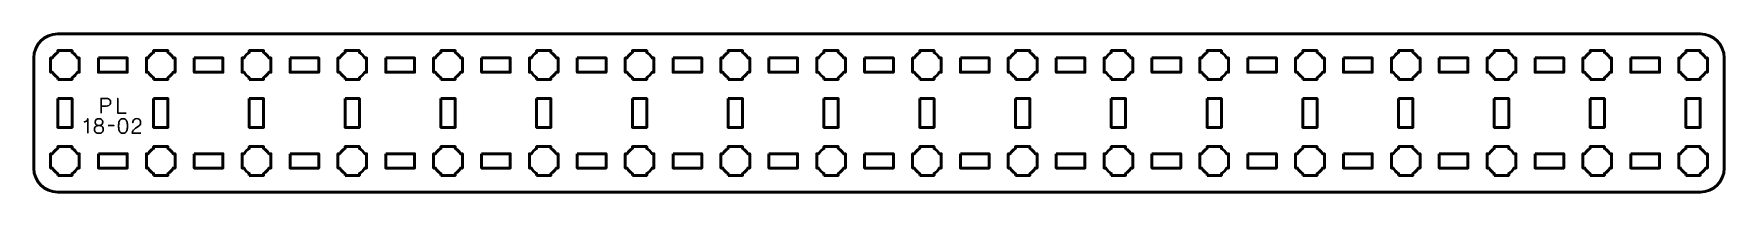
# Model space of a CAD drawing. Header units: centimetres. Extents: x -17.7 to 17.7, y -1.6 to 1.6.
import ezdxf

# ---------------------------------------------------------------- set-up
doc = ezdxf.new("R2010")
doc.units = ezdxf.units.CM
doc.header["$MEASUREMENT"] = 0
doc.layers.add('Layer 1', color=7, linetype='Continuous')

msp = doc.modelspace()

# ---------------------------------------------------------------- linework, layer by layer
at = {"layer": 'Layer 1', "lineweight": 53}
for points, knots in [([(-17.14996, 1.65), (-17.14996, 1.65), (17.14996, 1.65), (17.14996, 1.65), (17.14996, 1.65), (17.42692, 1.65), (17.65006, 1.4269), (17.65006, 1.1499), (17.65006, 1.1499), (17.65006, 1.1499), (17.65006, -1.15003), (17.65006, -1.15003), (17.65006, -1.15003), (17.65006, -1.42704), (17.42692, -1.64999), (17.14996, -1.64999), (17.14996, -1.64999), (17.14996, -1.64999), (-17.14996, -1.64999), (-17.14996, -1.64999), (-17.14996, -1.64999), (-17.42696, -1.64999), (-17.65005, -1.42704), (-17.65005, -1.15003), (-17.65005, -1.15003), (-17.65005, -1.15003), (-17.65005, 1.1499), (-17.65005, 1.1499), (-17.65005, 1.1499), (-17.65005, 1.4269), (-17.42696, 1.65), (-17.14996, 1.65)], [0, 0, 0, 0, 0.125, 0.125, 0.125, 0.125, 0.25, 0.25, 0.25, 0.25, 0.375, 0.375, 0.375, 0.375, 0.5, 0.5, 0.5, 0.5, 0.625, 0.625, 0.625, 0.625, 0.75, 0.75, 0.75, 0.75, 0.875, 0.875, 0.875, 0.875, 1, 1, 1, 1]), ([(-17.14996, 0.69997), (-17.14996, 0.69997), (-17.14996, 0.74008), (-17.14996, 0.74008), (-17.14996, 0.74008), (-17.19557, 0.7664), (-17.23349, 0.80442), (-17.25981, 0.8499), (-17.25981, 0.8499), (-17.25981, 0.8499), (-17.30003, 0.8499), (-17.30003, 0.8499), (-17.30003, 0.8499), (-17.30003, 0.8499), (-17.30003, 0.99997), (-17.30003, 0.99997), (-17.30003, 0.99997), (-17.30003, 0.99997), (-17.30003, 1.1499), (-17.30003, 1.1499), (-17.30003, 1.1499), (-17.30003, 1.1499), (-17.25981, 1.1499), (-17.25981, 1.1499), (-17.25981, 1.1499), (-17.23349, 1.19551), (-17.19557, 1.23344), (-17.14996, 1.25976), (-17.14996, 1.25976), (-17.14996, 1.25976), (-17.14996, 1.29997), (-17.14996, 1.29997), (-17.14996, 1.29997), (-17.14996, 1.29997), (-17.00003, 1.29997), (-17.00003, 1.29997), (-17.00003, 1.29997), (-17.00003, 1.29997), (-16.84995, 1.29997), (-16.84995, 1.29997), (-16.84995, 1.29997), (-16.84995, 1.29997), (-16.84995, 1.25976), (-16.84995, 1.25976), (-16.84995, 1.25976), (-16.80448, 1.23344), (-16.76645, 1.19551), (-16.74013, 1.1499), (-16.74013, 1.1499), (-16.74013, 1.1499), (-16.70002, 1.1499), (-16.70002, 1.1499), (-16.70002, 1.1499), (-16.70002, 1.1499), (-16.70002, 0.99997), (-16.70002, 0.99997), (-16.70002, 0.99997), (-16.70002, 0.99997), (-16.70002, 0.8499), (-16.70002, 0.8499), (-16.70002, 0.8499), (-16.70002, 0.8499), (-16.74013, 0.8499), (-16.74013, 0.8499), (-16.74013, 0.8499), (-16.76645, 0.80442), (-16.80448, 0.7664), (-16.84995, 0.74008), (-16.84995, 0.74008), (-16.84995, 0.74008), (-16.84995, 0.69997), (-16.84995, 0.69997), (-16.84995, 0.69997), (-16.84995, 0.69997), (-17.00003, 0.69997), (-17.00003, 0.69997), (-17.00003, 0.69997), (-17.00003, 0.69997), (-17.14996, 0.69997), (-17.14996, 0.69997)], [0, 0, 0, 0, 0.05, 0.05, 0.05, 0.05, 0.1, 0.1, 0.1, 0.1, 0.15, 0.15, 0.15, 0.15, 0.2, 0.2, 0.2, 0.2, 0.25, 0.25, 0.25, 0.25, 0.3, 0.3, 0.3, 0.3, 0.35, 0.35, 0.35, 0.35, 0.4, 0.4, 0.4, 0.4, 0.45, 0.45, 0.45, 0.45, 0.5, 0.5, 0.5, 0.5, 0.55, 0.55, 0.55, 0.55, 0.6, 0.6, 0.6, 0.6, 0.65, 0.65, 0.65, 0.65, 0.7, 0.7, 0.7, 0.7, 0.75, 0.75, 0.75, 0.75, 0.8, 0.8, 0.8, 0.8, 0.85, 0.85, 0.85, 0.85, 0.9, 0.9, 0.9, 0.9, 0.95, 0.95, 0.95, 0.95, 1, 1, 1, 1]), ([(-16.30001, 1.1499), (-16.30001, 1.1499), (-15.7, 1.1499), (-15.7, 1.1499), (-15.7, 1.1499), (-15.7, 1.1499), (-15.7, 0.8499), (-15.7, 0.8499), (-15.7, 0.8499), (-15.7, 0.8499), (-16.30001, 0.8499), (-16.30001, 0.8499), (-16.30001, 0.8499), (-16.30001, 0.8499), (-16.30001, 1.1499), (-16.30001, 1.1499)], [0, 0, 0, 0, 0.25, 0.25, 0.25, 0.25, 0.5, 0.5, 0.5, 0.5, 0.75, 0.75, 0.75, 0.75, 1, 1, 1, 1]), ([(-15.15002, 0.69997), (-15.15002, 0.69997), (-15.15002, 0.74008), (-15.15002, 0.74008), (-15.15002, 0.74008), (-15.1955, 0.7664), (-15.23353, 0.80442), (-15.25984, 0.8499), (-15.25984, 0.8499), (-15.25984, 0.8499), (-15.29995, 0.8499), (-15.29995, 0.8499), (-15.29995, 0.8499), (-15.29995, 0.8499), (-15.29995, 0.99997), (-15.29995, 0.99997), (-15.29995, 0.99997), (-15.29995, 0.99997), (-15.29995, 1.1499), (-15.29995, 1.1499), (-15.29995, 1.1499), (-15.29995, 1.1499), (-15.25984, 1.1499), (-15.25984, 1.1499), (-15.25984, 1.1499), (-15.23353, 1.19551), (-15.1955, 1.23344), (-15.15002, 1.25976), (-15.15002, 1.25976), (-15.15002, 1.25976), (-15.15002, 1.29997), (-15.15002, 1.29997), (-15.15002, 1.29997), (-15.15002, 1.29997), (-14.99995, 1.29997), (-14.99995, 1.29997), (-14.99995, 1.29997), (-14.99995, 1.29997), (-14.85002, 1.29997), (-14.85002, 1.29997), (-14.85002, 1.29997), (-14.85002, 1.29997), (-14.85002, 1.25976), (-14.85002, 1.25976), (-14.85002, 1.25976), (-14.80455, 1.23344), (-14.76652, 1.19551), (-14.7402, 1.1499), (-14.7402, 1.1499), (-14.7402, 1.1499), (-14.69995, 1.1499), (-14.69995, 1.1499), (-14.69995, 1.1499), (-14.69995, 1.1499), (-14.69995, 0.99997), (-14.69995, 0.99997), (-14.69995, 0.99997), (-14.69995, 0.99997), (-14.69995, 0.8499), (-14.69995, 0.8499), (-14.69995, 0.8499), (-14.69995, 0.8499), (-14.7402, 0.8499), (-14.7402, 0.8499), (-14.7402, 0.8499), (-14.76652, 0.80442), (-14.80455, 0.7664), (-14.85002, 0.74008), (-14.85002, 0.74008), (-14.85002, 0.74008), (-14.85002, 0.69997), (-14.85002, 0.69997), (-14.85002, 0.69997), (-14.85002, 0.69997), (-14.99995, 0.69997), (-14.99995, 0.69997), (-14.99995, 0.69997), (-14.99995, 0.69997), (-15.15002, 0.69997), (-15.15002, 0.69997)], [0, 0, 0, 0, 0.05, 0.05, 0.05, 0.05, 0.1, 0.1, 0.1, 0.1, 0.15, 0.15, 0.15, 0.15, 0.2, 0.2, 0.2, 0.2, 0.25, 0.25, 0.25, 0.25, 0.3, 0.3, 0.3, 0.3, 0.35, 0.35, 0.35, 0.35, 0.4, 0.4, 0.4, 0.4, 0.45, 0.45, 0.45, 0.45, 0.5, 0.5, 0.5, 0.5, 0.55, 0.55, 0.55, 0.55, 0.6, 0.6, 0.6, 0.6, 0.65, 0.65, 0.65, 0.65, 0.7, 0.7, 0.7, 0.7, 0.75, 0.75, 0.75, 0.75, 0.8, 0.8, 0.8, 0.8, 0.85, 0.85, 0.85, 0.85, 0.9, 0.9, 0.9, 0.9, 0.95, 0.95, 0.95, 0.95, 1, 1, 1, 1]), ([(-14.30004, 1.1499), (-14.30004, 1.1499), (-13.70004, 1.1499), (-13.70004, 1.1499), (-13.70004, 1.1499), (-13.70004, 1.1499), (-13.70004, 0.8499), (-13.70004, 0.8499), (-13.70004, 0.8499), (-13.70004, 0.8499), (-14.30004, 0.8499), (-14.30004, 0.8499), (-14.30004, 0.8499), (-14.30004, 0.8499), (-14.30004, 1.1499), (-14.30004, 1.1499)], [0, 0, 0, 0, 0.25, 0.25, 0.25, 0.25, 0.5, 0.5, 0.5, 0.5, 0.75, 0.75, 0.75, 0.75, 1, 1, 1, 1]), ([(-13.15009, 0.69997), (-13.15009, 0.69997), (-13.15009, 0.74008), (-13.15009, 0.74008), (-13.15009, 0.74008), (-13.19556, 0.7664), (-13.23345, 0.80442), (-13.25991, 0.8499), (-13.25991, 0.8499), (-13.25991, 0.8499), (-13.30002, 0.8499), (-13.30002, 0.8499), (-13.30002, 0.8499), (-13.30002, 0.8499), (-13.30002, 0.99997), (-13.30002, 0.99997), (-13.30002, 0.99997), (-13.30002, 0.99997), (-13.30002, 1.1499), (-13.30002, 1.1499), (-13.30002, 1.1499), (-13.30002, 1.1499), (-13.25991, 1.1499), (-13.25991, 1.1499), (-13.25991, 1.1499), (-13.23345, 1.19551), (-13.19556, 1.23344), (-13.15009, 1.25976), (-13.15009, 1.25976), (-13.15009, 1.25976), (-13.15009, 1.29997), (-13.15009, 1.29997), (-13.15009, 1.29997), (-13.15009, 1.29997), (-13.00002, 1.29997), (-13.00002, 1.29997), (-13.00002, 1.29997), (-13.00002, 1.29997), (-12.85009, 1.29997), (-12.85009, 1.29997), (-12.85009, 1.29997), (-12.85009, 1.29997), (-12.85009, 1.25976), (-12.85009, 1.25976), (-12.85009, 1.25976), (-12.80447, 1.23344), (-12.76655, 1.19551), (-12.74023, 1.1499), (-12.74023, 1.1499), (-12.74023, 1.1499), (-12.70002, 1.1499), (-12.70002, 1.1499), (-12.70002, 1.1499), (-12.70002, 1.1499), (-12.70002, 0.99997), (-12.70002, 0.99997), (-12.70002, 0.99997), (-12.70002, 0.99997), (-12.70002, 0.8499), (-12.70002, 0.8499), (-12.70002, 0.8499), (-12.70002, 0.8499), (-12.74023, 0.8499), (-12.74023, 0.8499), (-12.74023, 0.8499), (-12.76655, 0.80442), (-12.80447, 0.7664), (-12.85009, 0.74008), (-12.85009, 0.74008), (-12.85009, 0.74008), (-12.85009, 0.69997), (-12.85009, 0.69997), (-12.85009, 0.69997), (-12.85009, 0.69997), (-13.00002, 0.69997), (-13.00002, 0.69997), (-13.00002, 0.69997), (-13.00002, 0.69997), (-13.15009, 0.69997), (-13.15009, 0.69997)], [0, 0, 0, 0, 0.05, 0.05, 0.05, 0.05, 0.1, 0.1, 0.1, 0.1, 0.15, 0.15, 0.15, 0.15, 0.2, 0.2, 0.2, 0.2, 0.25, 0.25, 0.25, 0.25, 0.3, 0.3, 0.3, 0.3, 0.35, 0.35, 0.35, 0.35, 0.4, 0.4, 0.4, 0.4, 0.45, 0.45, 0.45, 0.45, 0.5, 0.5, 0.5, 0.5, 0.55, 0.55, 0.55, 0.55, 0.6, 0.6, 0.6, 0.6, 0.65, 0.65, 0.65, 0.65, 0.7, 0.7, 0.7, 0.7, 0.75, 0.75, 0.75, 0.75, 0.8, 0.8, 0.8, 0.8, 0.85, 0.85, 0.85, 0.85, 0.9, 0.9, 0.9, 0.9, 0.95, 0.95, 0.95, 0.95, 1, 1, 1, 1]), ([(-12.29997, 1.1499), (-12.29997, 1.1499), (-11.69996, 1.1499), (-11.69996, 1.1499), (-11.69996, 1.1499), (-11.69996, 1.1499), (-11.69996, 0.8499), (-11.69996, 0.8499), (-11.69996, 0.8499), (-11.69996, 0.8499), (-12.29997, 0.8499), (-12.29997, 0.8499), (-12.29997, 0.8499), (-12.29997, 0.8499), (-12.29997, 1.1499), (-12.29997, 1.1499)], [0, 0, 0, 0, 0.25, 0.25, 0.25, 0.25, 0.5, 0.5, 0.5, 0.5, 0.75, 0.75, 0.75, 0.75, 1, 1, 1, 1]), ([(-11.14998, 0.69997), (-11.14998, 0.69997), (-11.14998, 0.74008), (-11.14998, 0.74008), (-11.14998, 0.74008), (-11.1956, 0.7664), (-11.23348, 0.80442), (-11.2598, 0.8499), (-11.2598, 0.8499), (-11.2598, 0.8499), (-11.30005, 0.8499), (-11.30005, 0.8499), (-11.30005, 0.8499), (-11.30005, 0.8499), (-11.30005, 0.99997), (-11.30005, 0.99997), (-11.30005, 0.99997), (-11.30005, 0.99997), (-11.30005, 1.1499), (-11.30005, 1.1499), (-11.30005, 1.1499), (-11.30005, 1.1499), (-11.2598, 1.1499), (-11.2598, 1.1499), (-11.2598, 1.1499), (-11.23348, 1.19551), (-11.1956, 1.23344), (-11.14998, 1.25976), (-11.14998, 1.25976), (-11.14998, 1.25976), (-11.14998, 1.29997), (-11.14998, 1.29997), (-11.14998, 1.29997), (-11.14998, 1.29997), (-11.00005, 1.29997), (-11.00005, 1.29997), (-11.00005, 1.29997), (-11.00005, 1.29997), (-10.84998, 1.29997), (-10.84998, 1.29997), (-10.84998, 1.29997), (-10.84998, 1.29997), (-10.84998, 1.25976), (-10.84998, 1.25976), (-10.84998, 1.25976), (-10.80451, 1.23344), (-10.76648, 1.19551), (-10.74016, 1.1499), (-10.74016, 1.1499), (-10.74016, 1.1499), (-10.70005, 1.1499), (-10.70005, 1.1499), (-10.70005, 1.1499), (-10.70005, 1.1499), (-10.70005, 0.99997), (-10.70005, 0.99997), (-10.70005, 0.99997), (-10.70005, 0.99997), (-10.70005, 0.8499), (-10.70005, 0.8499), (-10.70005, 0.8499), (-10.70005, 0.8499), (-10.74016, 0.8499), (-10.74016, 0.8499), (-10.74016, 0.8499), (-10.76648, 0.80442), (-10.80451, 0.7664), (-10.84998, 0.74008), (-10.84998, 0.74008), (-10.84998, 0.74008), (-10.84998, 0.69997), (-10.84998, 0.69997), (-10.84998, 0.69997), (-10.84998, 0.69997), (-11.00005, 0.69997), (-11.00005, 0.69997), (-11.00005, 0.69997), (-11.00005, 0.69997), (-11.14998, 0.69997), (-11.14998, 0.69997)], [0, 0, 0, 0, 0.05, 0.05, 0.05, 0.05, 0.1, 0.1, 0.1, 0.1, 0.15, 0.15, 0.15, 0.15, 0.2, 0.2, 0.2, 0.2, 0.25, 0.25, 0.25, 0.25, 0.3, 0.3, 0.3, 0.3, 0.35, 0.35, 0.35, 0.35, 0.4, 0.4, 0.4, 0.4, 0.45, 0.45, 0.45, 0.45, 0.5, 0.5, 0.5, 0.5, 0.55, 0.55, 0.55, 0.55, 0.6, 0.6, 0.6, 0.6, 0.65, 0.65, 0.65, 0.65, 0.7, 0.7, 0.7, 0.7, 0.75, 0.75, 0.75, 0.75, 0.8, 0.8, 0.8, 0.8, 0.85, 0.85, 0.85, 0.85, 0.9, 0.9, 0.9, 0.9, 0.95, 0.95, 0.95, 0.95, 1, 1, 1, 1]), ([(-10.3, 1.1499), (-10.3, 1.1499), (-9.69999, 1.1499), (-9.69999, 1.1499), (-9.69999, 1.1499), (-9.69999, 1.1499), (-9.69999, 0.8499), (-9.69999, 0.8499), (-9.69999, 0.8499), (-9.69999, 0.8499), (-10.3, 0.8499), (-10.3, 0.8499), (-10.3, 0.8499), (-10.3, 0.8499), (-10.3, 1.1499), (-10.3, 1.1499)], [0, 0, 0, 0, 0.25, 0.25, 0.25, 0.25, 0.5, 0.5, 0.5, 0.5, 0.75, 0.75, 0.75, 0.75, 1, 1, 1, 1]), ([(-9.15005, 0.69997), (-9.15005, 0.69997), (-9.15005, 0.74008), (-9.15005, 0.74008), (-9.15005, 0.74008), (-9.19552, 0.7664), (-9.23355, 0.80442), (-9.25987, 0.8499), (-9.25987, 0.8499), (-9.25987, 0.8499), (-9.29998, 0.8499), (-9.29998, 0.8499), (-9.29998, 0.8499), (-9.29998, 0.8499), (-9.29998, 0.99997), (-9.29998, 0.99997), (-9.29998, 0.99997), (-9.29998, 0.99997), (-9.29998, 1.1499), (-9.29998, 1.1499), (-9.29998, 1.1499), (-9.29998, 1.1499), (-9.25987, 1.1499), (-9.25987, 1.1499), (-9.25987, 1.1499), (-9.23355, 1.19551), (-9.19552, 1.23344), (-9.15005, 1.25976), (-9.15005, 1.25976), (-9.15005, 1.25976), (-9.15005, 1.29997), (-9.15005, 1.29997), (-9.15005, 1.29997), (-9.15005, 1.29997), (-8.99998, 1.29997), (-8.99998, 1.29997), (-8.99998, 1.29997), (-8.99998, 1.29997), (-8.85005, 1.29997), (-8.85005, 1.29997), (-8.85005, 1.29997), (-8.85005, 1.29997), (-8.85005, 1.25976), (-8.85005, 1.25976), (-8.85005, 1.25976), (-8.80443, 1.23344), (-8.76654, 1.19551), (-8.74023, 1.1499), (-8.74023, 1.1499), (-8.74023, 1.1499), (-8.69998, 1.1499), (-8.69998, 1.1499), (-8.69998, 1.1499), (-8.69998, 1.1499), (-8.69998, 0.99997), (-8.69998, 0.99997), (-8.69998, 0.99997), (-8.69998, 0.99997), (-8.69998, 0.8499), (-8.69998, 0.8499), (-8.69998, 0.8499), (-8.69998, 0.8499), (-8.74023, 0.8499), (-8.74023, 0.8499), (-8.74023, 0.8499), (-8.76654, 0.80442), (-8.80443, 0.7664), (-8.85005, 0.74008), (-8.85005, 0.74008), (-8.85005, 0.74008), (-8.85005, 0.69997), (-8.85005, 0.69997), (-8.85005, 0.69997), (-8.85005, 0.69997), (-8.99998, 0.69997), (-8.99998, 0.69997), (-8.99998, 0.69997), (-8.99998, 0.69997), (-9.15005, 0.69997), (-9.15005, 0.69997)], [0, 0, 0, 0, 0.05, 0.05, 0.05, 0.05, 0.1, 0.1, 0.1, 0.1, 0.15, 0.15, 0.15, 0.15, 0.2, 0.2, 0.2, 0.2, 0.25, 0.25, 0.25, 0.25, 0.3, 0.3, 0.3, 0.3, 0.35, 0.35, 0.35, 0.35, 0.4, 0.4, 0.4, 0.4, 0.45, 0.45, 0.45, 0.45, 0.5, 0.5, 0.5, 0.5, 0.55, 0.55, 0.55, 0.55, 0.6, 0.6, 0.6, 0.6, 0.65, 0.65, 0.65, 0.65, 0.7, 0.7, 0.7, 0.7, 0.75, 0.75, 0.75, 0.75, 0.8, 0.8, 0.8, 0.8, 0.85, 0.85, 0.85, 0.85, 0.9, 0.9, 0.9, 0.9, 0.95, 0.95, 0.95, 0.95, 1, 1, 1, 1]), ([(-8.30007, 1.1499), (-8.30007, 1.1499), (-7.70006, 1.1499), (-7.70006, 1.1499), (-7.70006, 1.1499), (-7.70006, 1.1499), (-7.70006, 0.8499), (-7.70006, 0.8499), (-7.70006, 0.8499), (-7.70006, 0.8499), (-8.30007, 0.8499), (-8.30007, 0.8499), (-8.30007, 0.8499), (-8.30007, 0.8499), (-8.30007, 1.1499), (-8.30007, 1.1499)], [0, 0, 0, 0, 0.25, 0.25, 0.25, 0.25, 0.5, 0.5, 0.5, 0.5, 0.75, 0.75, 0.75, 0.75, 1, 1, 1, 1]), ([(-7.15008, 0.69997), (-7.15008, 0.69997), (-7.15008, 0.74008), (-7.15008, 0.74008), (-7.15008, 0.74008), (-7.19555, 0.7664), (-7.23348, 0.80442), (-7.25994, 0.8499), (-7.25994, 0.8499), (-7.25994, 0.8499), (-7.30001, 0.8499), (-7.30001, 0.8499), (-7.30001, 0.8499), (-7.30001, 0.8499), (-7.30001, 0.99997), (-7.30001, 0.99997), (-7.30001, 0.99997), (-7.30001, 0.99997), (-7.30001, 1.1499), (-7.30001, 1.1499), (-7.30001, 1.1499), (-7.30001, 1.1499), (-7.25994, 1.1499), (-7.25994, 1.1499), (-7.25994, 1.1499), (-7.23348, 1.19551), (-7.19555, 1.23344), (-7.15008, 1.25976), (-7.15008, 1.25976), (-7.15008, 1.25976), (-7.15008, 1.29997), (-7.15008, 1.29997), (-7.15008, 1.29997), (-7.15008, 1.29997), (-7.00001, 1.29997), (-7.00001, 1.29997), (-7.00001, 1.29997), (-7.00001, 1.29997), (-6.85008, 1.29997), (-6.85008, 1.29997), (-6.85008, 1.29997), (-6.85008, 1.29997), (-6.85008, 1.25976), (-6.85008, 1.25976), (-6.85008, 1.25976), (-6.8045, 1.23344), (-6.76658, 1.19551), (-6.74012, 1.1499), (-6.74012, 1.1499), (-6.74012, 1.1499), (-6.70004, 1.1499), (-6.70004, 1.1499), (-6.70004, 1.1499), (-6.70004, 1.1499), (-6.70004, 0.99997), (-6.70004, 0.99997), (-6.70004, 0.99997), (-6.70004, 0.99997), (-6.70004, 0.8499), (-6.70004, 0.8499), (-6.70004, 0.8499), (-6.70004, 0.8499), (-6.74012, 0.8499), (-6.74012, 0.8499), (-6.74012, 0.8499), (-6.76658, 0.80442), (-6.8045, 0.7664), (-6.85008, 0.74008), (-6.85008, 0.74008), (-6.85008, 0.74008), (-6.85008, 0.69997), (-6.85008, 0.69997), (-6.85008, 0.69997), (-6.85008, 0.69997), (-7.00001, 0.69997), (-7.00001, 0.69997), (-7.00001, 0.69997), (-7.00001, 0.69997), (-7.15008, 0.69997), (-7.15008, 0.69997)], [0, 0, 0, 0, 0.05, 0.05, 0.05, 0.05, 0.1, 0.1, 0.1, 0.1, 0.15, 0.15, 0.15, 0.15, 0.2, 0.2, 0.2, 0.2, 0.25, 0.25, 0.25, 0.25, 0.3, 0.3, 0.3, 0.3, 0.35, 0.35, 0.35, 0.35, 0.4, 0.4, 0.4, 0.4, 0.45, 0.45, 0.45, 0.45, 0.5, 0.5, 0.5, 0.5, 0.55, 0.55, 0.55, 0.55, 0.6, 0.6, 0.6, 0.6, 0.65, 0.65, 0.65, 0.65, 0.7, 0.7, 0.7, 0.7, 0.75, 0.75, 0.75, 0.75, 0.8, 0.8, 0.8, 0.8, 0.85, 0.85, 0.85, 0.85, 0.9, 0.9, 0.9, 0.9, 0.95, 0.95, 0.95, 0.95, 1, 1, 1, 1]), ([(-6.29999, 1.1499), (-6.29999, 1.1499), (-5.69999, 1.1499), (-5.69999, 1.1499), (-5.69999, 1.1499), (-5.69999, 1.1499), (-5.69999, 0.8499), (-5.69999, 0.8499), (-5.69999, 0.8499), (-5.69999, 0.8499), (-6.29999, 0.8499), (-6.29999, 0.8499), (-6.29999, 0.8499), (-6.29999, 0.8499), (-6.29999, 1.1499), (-6.29999, 1.1499)], [0, 0, 0, 0, 0.25, 0.25, 0.25, 0.25, 0.5, 0.5, 0.5, 0.5, 0.75, 0.75, 0.75, 0.75, 1, 1, 1, 1]), ([(-5.15001, 0.69997), (-5.15001, 0.69997), (-5.15001, 0.74008), (-5.15001, 0.74008), (-5.15001, 0.74008), (-5.19562, 0.7664), (-5.23351, 0.80442), (-5.25983, 0.8499), (-5.25983, 0.8499), (-5.25983, 0.8499), (-5.30008, 0.8499), (-5.30008, 0.8499), (-5.30008, 0.8499), (-5.30008, 0.8499), (-5.30008, 0.99997), (-5.30008, 0.99997), (-5.30008, 0.99997), (-5.30008, 0.99997), (-5.30008, 1.1499), (-5.30008, 1.1499), (-5.30008, 1.1499), (-5.30008, 1.1499), (-5.25983, 1.1499), (-5.25983, 1.1499), (-5.25983, 1.1499), (-5.23351, 1.19551), (-5.19562, 1.23344), (-5.15001, 1.25976), (-5.15001, 1.25976), (-5.15001, 1.25976), (-5.15001, 1.29997), (-5.15001, 1.29997), (-5.15001, 1.29997), (-5.15001, 1.29997), (-5.00008, 1.29997), (-5.00008, 1.29997), (-5.00008, 1.29997), (-5.00008, 1.29997), (-4.85001, 1.29997), (-4.85001, 1.29997), (-4.85001, 1.29997), (-4.85001, 1.29997), (-4.85001, 1.25976), (-4.85001, 1.25976), (-4.85001, 1.25976), (-4.80453, 1.23344), (-4.7665, 1.19551), (-4.74019, 1.1499), (-4.74019, 1.1499), (-4.74019, 1.1499), (-4.70007, 1.1499), (-4.70007, 1.1499), (-4.70007, 1.1499), (-4.70007, 1.1499), (-4.70007, 0.99997), (-4.70007, 0.99997), (-4.70007, 0.99997), (-4.70007, 0.99997), (-4.70007, 0.8499), (-4.70007, 0.8499), (-4.70007, 0.8499), (-4.70007, 0.8499), (-4.74019, 0.8499), (-4.74019, 0.8499), (-4.74019, 0.8499), (-4.7665, 0.80442), (-4.80453, 0.7664), (-4.85001, 0.74008), (-4.85001, 0.74008), (-4.85001, 0.74008), (-4.85001, 0.69997), (-4.85001, 0.69997), (-4.85001, 0.69997), (-4.85001, 0.69997), (-5.00008, 0.69997), (-5.00008, 0.69997), (-5.00008, 0.69997), (-5.00008, 0.69997), (-5.15001, 0.69997), (-5.15001, 0.69997)], [0, 0, 0, 0, 0.05, 0.05, 0.05, 0.05, 0.1, 0.1, 0.1, 0.1, 0.15, 0.15, 0.15, 0.15, 0.2, 0.2, 0.2, 0.2, 0.25, 0.25, 0.25, 0.25, 0.3, 0.3, 0.3, 0.3, 0.35, 0.35, 0.35, 0.35, 0.4, 0.4, 0.4, 0.4, 0.45, 0.45, 0.45, 0.45, 0.5, 0.5, 0.5, 0.5, 0.55, 0.55, 0.55, 0.55, 0.6, 0.6, 0.6, 0.6, 0.65, 0.65, 0.65, 0.65, 0.7, 0.7, 0.7, 0.7, 0.75, 0.75, 0.75, 0.75, 0.8, 0.8, 0.8, 0.8, 0.85, 0.85, 0.85, 0.85, 0.9, 0.9, 0.9, 0.9, 0.95, 0.95, 0.95, 0.95, 1, 1, 1, 1]), ([(-4.30003, 1.1499), (-4.30003, 1.1499), (-3.70002, 1.1499), (-3.70002, 1.1499), (-3.70002, 1.1499), (-3.70002, 1.1499), (-3.70002, 0.8499), (-3.70002, 0.8499), (-3.70002, 0.8499), (-3.70002, 0.8499), (-4.30003, 0.8499), (-4.30003, 0.8499), (-4.30003, 0.8499), (-4.30003, 0.8499), (-4.30003, 1.1499), (-4.30003, 1.1499)], [0, 0, 0, 0, 0.25, 0.25, 0.25, 0.25, 0.5, 0.5, 0.5, 0.5, 0.75, 0.75, 0.75, 0.75, 1, 1, 1, 1]), ([(-3.15008, 0.69997), (-3.15008, 0.69997), (-3.15008, 0.74008), (-3.15008, 0.74008), (-3.15008, 0.74008), (-3.19555, 0.7664), (-3.23358, 0.80442), (-3.25989, 0.8499), (-3.25989, 0.8499), (-3.25989, 0.8499), (-3.30001, 0.8499), (-3.30001, 0.8499), (-3.30001, 0.8499), (-3.30001, 0.8499), (-3.30001, 0.99997), (-3.30001, 0.99997), (-3.30001, 0.99997), (-3.30001, 0.99997), (-3.30001, 1.1499), (-3.30001, 1.1499), (-3.30001, 1.1499), (-3.30001, 1.1499), (-3.25989, 1.1499), (-3.25989, 1.1499), (-3.25989, 1.1499), (-3.23358, 1.19551), (-3.19555, 1.23344), (-3.15008, 1.25976), (-3.15008, 1.25976), (-3.15008, 1.25976), (-3.15008, 1.29997), (-3.15008, 1.29997), (-3.15008, 1.29997), (-3.15008, 1.29997), (-3, 1.29997), (-3, 1.29997), (-3, 1.29997), (-3, 1.29997), (-2.85007, 1.29997), (-2.85007, 1.29997), (-2.85007, 1.29997), (-2.85007, 1.29997), (-2.85007, 1.25976), (-2.85007, 1.25976), (-2.85007, 1.25976), (-2.80446, 1.23344), (-2.76657, 1.19551), (-2.74022, 1.1499), (-2.74022, 1.1499), (-2.74022, 1.1499), (-2.7, 1.1499), (-2.7, 1.1499), (-2.7, 1.1499), (-2.7, 1.1499), (-2.7, 0.99997), (-2.7, 0.99997), (-2.7, 0.99997), (-2.7, 0.99997), (-2.7, 0.8499), (-2.7, 0.8499), (-2.7, 0.8499), (-2.7, 0.8499), (-2.74022, 0.8499), (-2.74022, 0.8499), (-2.74022, 0.8499), (-2.76657, 0.80442), (-2.80446, 0.7664), (-2.85007, 0.74008), (-2.85007, 0.74008), (-2.85007, 0.74008), (-2.85007, 0.69997), (-2.85007, 0.69997), (-2.85007, 0.69997), (-2.85007, 0.69997), (-3, 0.69997), (-3, 0.69997), (-3, 0.69997), (-3, 0.69997), (-3.15008, 0.69997), (-3.15008, 0.69997)], [0, 0, 0, 0, 0.05, 0.05, 0.05, 0.05, 0.1, 0.1, 0.1, 0.1, 0.15, 0.15, 0.15, 0.15, 0.2, 0.2, 0.2, 0.2, 0.25, 0.25, 0.25, 0.25, 0.3, 0.3, 0.3, 0.3, 0.35, 0.35, 0.35, 0.35, 0.4, 0.4, 0.4, 0.4, 0.45, 0.45, 0.45, 0.45, 0.5, 0.5, 0.5, 0.5, 0.55, 0.55, 0.55, 0.55, 0.6, 0.6, 0.6, 0.6, 0.65, 0.65, 0.65, 0.65, 0.7, 0.7, 0.7, 0.7, 0.75, 0.75, 0.75, 0.75, 0.8, 0.8, 0.8, 0.8, 0.85, 0.85, 0.85, 0.85, 0.9, 0.9, 0.9, 0.9, 0.95, 0.95, 0.95, 0.95, 1, 1, 1, 1]), ([(-2.29995, 1.1499), (-2.29995, 1.1499), (-1.69995, 1.1499), (-1.69995, 1.1499), (-1.69995, 1.1499), (-1.69995, 1.1499), (-1.69995, 0.8499), (-1.69995, 0.8499), (-1.69995, 0.8499), (-1.69995, 0.8499), (-2.29995, 0.8499), (-2.29995, 0.8499), (-2.29995, 0.8499), (-2.29995, 0.8499), (-2.29995, 1.1499), (-2.29995, 1.1499)], [0, 0, 0, 0, 0.25, 0.25, 0.25, 0.25, 0.5, 0.5, 0.5, 0.5, 0.75, 0.75, 0.75, 0.75, 1, 1, 1, 1]), ([(-1.14997, 0.69997), (-1.14997, 0.69997), (-1.14997, 0.74008), (-1.14997, 0.74008), (-1.14997, 0.74008), (-1.19558, 0.7664), (-1.2335, 0.80442), (-1.25996, 0.8499), (-1.25996, 0.8499), (-1.25996, 0.8499), (-1.30004, 0.8499), (-1.30004, 0.8499), (-1.30004, 0.8499), (-1.30004, 0.8499), (-1.30004, 0.99997), (-1.30004, 0.99997), (-1.30004, 0.99997), (-1.30004, 0.99997), (-1.30004, 1.1499), (-1.30004, 1.1499), (-1.30004, 1.1499), (-1.30004, 1.1499), (-1.25996, 1.1499), (-1.25996, 1.1499), (-1.25996, 1.1499), (-1.2335, 1.19551), (-1.19558, 1.23344), (-1.14997, 1.25976), (-1.14997, 1.25976), (-1.14997, 1.25976), (-1.14997, 1.29997), (-1.14997, 1.29997), (-1.14997, 1.29997), (-1.14997, 1.29997), (-1.00004, 1.29997), (-1.00004, 1.29997), (-1.00004, 1.29997), (-1.00004, 1.29997), (-0.84996, 1.29997), (-0.84996, 1.29997), (-0.84996, 1.29997), (-0.84996, 1.29997), (-0.84996, 1.25976), (-0.84996, 1.25976), (-0.84996, 1.25976), (-0.80449, 1.23344), (-0.7666, 1.19551), (-0.74014, 1.1499), (-0.74014, 1.1499), (-0.74014, 1.1499), (-0.70003, 1.1499), (-0.70003, 1.1499), (-0.70003, 1.1499), (-0.70003, 1.1499), (-0.70003, 0.99997), (-0.70003, 0.99997), (-0.70003, 0.99997), (-0.70003, 0.99997), (-0.70003, 0.8499), (-0.70003, 0.8499), (-0.70003, 0.8499), (-0.70003, 0.8499), (-0.74014, 0.8499), (-0.74014, 0.8499), (-0.74014, 0.8499), (-0.7666, 0.80442), (-0.80449, 0.7664), (-0.84996, 0.74008), (-0.84996, 0.74008), (-0.84996, 0.74008), (-0.84996, 0.69997), (-0.84996, 0.69997), (-0.84996, 0.69997), (-0.84996, 0.69997), (-1.00004, 0.69997), (-1.00004, 0.69997), (-1.00004, 0.69997), (-1.00004, 0.69997), (-1.14997, 0.69997), (-1.14997, 0.69997)], [0, 0, 0, 0, 0.05, 0.05, 0.05, 0.05, 0.1, 0.1, 0.1, 0.1, 0.15, 0.15, 0.15, 0.15, 0.2, 0.2, 0.2, 0.2, 0.25, 0.25, 0.25, 0.25, 0.3, 0.3, 0.3, 0.3, 0.35, 0.35, 0.35, 0.35, 0.4, 0.4, 0.4, 0.4, 0.45, 0.45, 0.45, 0.45, 0.5, 0.5, 0.5, 0.5, 0.55, 0.55, 0.55, 0.55, 0.6, 0.6, 0.6, 0.6, 0.65, 0.65, 0.65, 0.65, 0.7, 0.7, 0.7, 0.7, 0.75, 0.75, 0.75, 0.75, 0.8, 0.8, 0.8, 0.8, 0.85, 0.85, 0.85, 0.85, 0.9, 0.9, 0.9, 0.9, 0.95, 0.95, 0.95, 0.95, 1, 1, 1, 1]), ([(-0.30002, 1.1499), (-0.30002, 1.1499), (0.29999, 1.1499), (0.29999, 1.1499), (0.29999, 1.1499), (0.29999, 1.1499), (0.29999, 0.8499), (0.29999, 0.8499), (0.29999, 0.8499), (0.29999, 0.8499), (-0.30002, 0.8499), (-0.30002, 0.8499), (-0.30002, 0.8499), (-0.30002, 0.8499), (-0.30002, 1.1499), (-0.30002, 1.1499)], [0, 0, 0, 0, 0.25, 0.25, 0.25, 0.25, 0.5, 0.5, 0.5, 0.5, 0.75, 0.75, 0.75, 0.75, 1, 1, 1, 1]), ([(0.84997, 0.69997), (0.84997, 0.69997), (0.84997, 0.74008), (0.84997, 0.74008), (0.84997, 0.74008), (0.80435, 0.7664), (0.76646, 0.80442), (0.74015, 0.8499), (0.74015, 0.8499), (0.74015, 0.8499), (0.69989, 0.8499), (0.69989, 0.8499), (0.69989, 0.8499), (0.69989, 0.8499), (0.69989, 0.99997), (0.69989, 0.99997), (0.69989, 0.99997), (0.69989, 0.99997), (0.69989, 1.1499), (0.69989, 1.1499), (0.69989, 1.1499), (0.69989, 1.1499), (0.74015, 1.1499), (0.74015, 1.1499), (0.74015, 1.1499), (0.76646, 1.19551), (0.80435, 1.23344), (0.84997, 1.25976), (0.84997, 1.25976), (0.84997, 1.25976), (0.84997, 1.29997), (0.84997, 1.29997), (0.84997, 1.29997), (0.84997, 1.29997), (0.9999, 1.29997), (0.9999, 1.29997), (0.9999, 1.29997), (0.9999, 1.29997), (1.14997, 1.29997), (1.14997, 1.29997), (1.14997, 1.29997), (1.14997, 1.29997), (1.14997, 1.25976), (1.14997, 1.25976), (1.14997, 1.25976), (1.19544, 1.23344), (1.23347, 1.19551), (1.25979, 1.1499), (1.25979, 1.1499), (1.25979, 1.1499), (1.2999, 1.1499), (1.2999, 1.1499), (1.2999, 1.1499), (1.2999, 1.1499), (1.2999, 0.99997), (1.2999, 0.99997), (1.2999, 0.99997), (1.2999, 0.99997), (1.2999, 0.8499), (1.2999, 0.8499), (1.2999, 0.8499), (1.2999, 0.8499), (1.25979, 0.8499), (1.25979, 0.8499), (1.25979, 0.8499), (1.23347, 0.80442), (1.19544, 0.7664), (1.14997, 0.74008), (1.14997, 0.74008), (1.14997, 0.74008), (1.14997, 0.69997), (1.14997, 0.69997), (1.14997, 0.69997), (1.14997, 0.69997), (0.9999, 0.69997), (0.9999, 0.69997), (0.9999, 0.69997), (0.9999, 0.69997), (0.84997, 0.69997), (0.84997, 0.69997)], [0, 0, 0, 0, 0.05, 0.05, 0.05, 0.05, 0.1, 0.1, 0.1, 0.1, 0.15, 0.15, 0.15, 0.15, 0.2, 0.2, 0.2, 0.2, 0.25, 0.25, 0.25, 0.25, 0.3, 0.3, 0.3, 0.3, 0.35, 0.35, 0.35, 0.35, 0.4, 0.4, 0.4, 0.4, 0.45, 0.45, 0.45, 0.45, 0.5, 0.5, 0.5, 0.5, 0.55, 0.55, 0.55, 0.55, 0.6, 0.6, 0.6, 0.6, 0.65, 0.65, 0.65, 0.65, 0.7, 0.7, 0.7, 0.7, 0.75, 0.75, 0.75, 0.75, 0.8, 0.8, 0.8, 0.8, 0.85, 0.85, 0.85, 0.85, 0.9, 0.9, 0.9, 0.9, 0.95, 0.95, 0.95, 0.95, 1, 1, 1, 1]), ([(1.69995, 1.1499), (1.69995, 1.1499), (2.29995, 1.1499), (2.29995, 1.1499), (2.29995, 1.1499), (2.29995, 1.1499), (2.29995, 0.8499), (2.29995, 0.8499), (2.29995, 0.8499), (2.29995, 0.8499), (1.69995, 0.8499), (1.69995, 0.8499), (1.69995, 0.8499), (1.69995, 0.8499), (1.69995, 1.1499), (1.69995, 1.1499)], [0, 0, 0, 0, 0.25, 0.25, 0.25, 0.25, 0.5, 0.5, 0.5, 0.5, 0.75, 0.75, 0.75, 0.75, 1, 1, 1, 1]), ([(2.8499, 0.69997), (2.8499, 0.69997), (2.8499, 0.74008), (2.8499, 0.74008), (2.8499, 0.74008), (2.80443, 0.7664), (2.7664, 0.80442), (2.74008, 0.8499), (2.74008, 0.8499), (2.74008, 0.8499), (2.69997, 0.8499), (2.69997, 0.8499), (2.69997, 0.8499), (2.69997, 0.8499), (2.69997, 0.99997), (2.69997, 0.99997), (2.69997, 0.99997), (2.69997, 0.99997), (2.69997, 1.1499), (2.69997, 1.1499), (2.69997, 1.1499), (2.69997, 1.1499), (2.74008, 1.1499), (2.74008, 1.1499), (2.74008, 1.1499), (2.7664, 1.19551), (2.80443, 1.23344), (2.8499, 1.25976), (2.8499, 1.25976), (2.8499, 1.25976), (2.8499, 1.29997), (2.8499, 1.29997), (2.8499, 1.29997), (2.8499, 1.29997), (2.99997, 1.29997), (2.99997, 1.29997), (2.99997, 1.29997), (2.99997, 1.29997), (3.1499, 1.29997), (3.1499, 1.29997), (3.1499, 1.29997), (3.1499, 1.29997), (3.1499, 1.25976), (3.1499, 1.25976), (3.1499, 1.25976), (3.19551, 1.23344), (3.23344, 1.19551), (3.25976, 1.1499), (3.25976, 1.1499), (3.25976, 1.1499), (3.29997, 1.1499), (3.29997, 1.1499), (3.29997, 1.1499), (3.29997, 1.1499), (3.29997, 0.99997), (3.29997, 0.99997), (3.29997, 0.99997), (3.29997, 0.99997), (3.29997, 0.8499), (3.29997, 0.8499), (3.29997, 0.8499), (3.29997, 0.8499), (3.25976, 0.8499), (3.25976, 0.8499), (3.25976, 0.8499), (3.23344, 0.80442), (3.19551, 0.7664), (3.1499, 0.74008), (3.1499, 0.74008), (3.1499, 0.74008), (3.1499, 0.69997), (3.1499, 0.69997), (3.1499, 0.69997), (3.1499, 0.69997), (2.99997, 0.69997), (2.99997, 0.69997), (2.99997, 0.69997), (2.99997, 0.69997), (2.8499, 0.69997), (2.8499, 0.69997)], [0, 0, 0, 0, 0.05, 0.05, 0.05, 0.05, 0.1, 0.1, 0.1, 0.1, 0.15, 0.15, 0.15, 0.15, 0.2, 0.2, 0.2, 0.2, 0.25, 0.25, 0.25, 0.25, 0.3, 0.3, 0.3, 0.3, 0.35, 0.35, 0.35, 0.35, 0.4, 0.4, 0.4, 0.4, 0.45, 0.45, 0.45, 0.45, 0.5, 0.5, 0.5, 0.5, 0.55, 0.55, 0.55, 0.55, 0.6, 0.6, 0.6, 0.6, 0.65, 0.65, 0.65, 0.65, 0.7, 0.7, 0.7, 0.7, 0.75, 0.75, 0.75, 0.75, 0.8, 0.8, 0.8, 0.8, 0.85, 0.85, 0.85, 0.85, 0.9, 0.9, 0.9, 0.9, 0.95, 0.95, 0.95, 0.95, 1, 1, 1, 1]), ([(3.70002, 1.1499), (3.70002, 1.1499), (4.30003, 1.1499), (4.30003, 1.1499), (4.30003, 1.1499), (4.30003, 1.1499), (4.30003, 0.8499), (4.30003, 0.8499), (4.30003, 0.8499), (4.30003, 0.8499), (3.70002, 0.8499), (3.70002, 0.8499), (3.70002, 0.8499), (3.70002, 0.8499), (3.70002, 1.1499), (3.70002, 1.1499)], [0, 0, 0, 0, 0.25, 0.25, 0.25, 0.25, 0.5, 0.5, 0.5, 0.5, 0.75, 0.75, 0.75, 0.75, 1, 1, 1, 1]), ([(4.85001, 0.69997), (4.85001, 0.69997), (4.85001, 0.74008), (4.85001, 0.74008), (4.85001, 0.74008), (4.80439, 0.7664), (4.76651, 0.80442), (4.74015, 0.8499), (4.74015, 0.8499), (4.74015, 0.8499), (4.69994, 0.8499), (4.69994, 0.8499), (4.69994, 0.8499), (4.69994, 0.8499), (4.69994, 0.99997), (4.69994, 0.99997), (4.69994, 0.99997), (4.69994, 0.99997), (4.69994, 1.1499), (4.69994, 1.1499), (4.69994, 1.1499), (4.69994, 1.1499), (4.74015, 1.1499), (4.74015, 1.1499), (4.74015, 1.1499), (4.76651, 1.19551), (4.80439, 1.23344), (4.85001, 1.25976), (4.85001, 1.25976), (4.85001, 1.25976), (4.85001, 1.29997), (4.85001, 1.29997), (4.85001, 1.29997), (4.85001, 1.29997), (4.99994, 1.29997), (4.99994, 1.29997), (4.99994, 1.29997), (4.99994, 1.29997), (5.15001, 1.29997), (5.15001, 1.29997), (5.15001, 1.29997), (5.15001, 1.29997), (5.15001, 1.25976), (5.15001, 1.25976), (5.15001, 1.25976), (5.19548, 1.23344), (5.23337, 1.19551), (5.25983, 1.1499), (5.25983, 1.1499), (5.25983, 1.1499), (5.29994, 1.1499), (5.29994, 1.1499), (5.29994, 1.1499), (5.29994, 1.1499), (5.29994, 0.99997), (5.29994, 0.99997), (5.29994, 0.99997), (5.29994, 0.99997), (5.29994, 0.8499), (5.29994, 0.8499), (5.29994, 0.8499), (5.29994, 0.8499), (5.25983, 0.8499), (5.25983, 0.8499), (5.25983, 0.8499), (5.23337, 0.80442), (5.19548, 0.7664), (5.15001, 0.74008), (5.15001, 0.74008), (5.15001, 0.74008), (5.15001, 0.69997), (5.15001, 0.69997), (5.15001, 0.69997), (5.15001, 0.69997), (4.99994, 0.69997), (4.99994, 0.69997), (4.99994, 0.69997), (4.99994, 0.69997), (4.85001, 0.69997), (4.85001, 0.69997)], [0, 0, 0, 0, 0.05, 0.05, 0.05, 0.05, 0.1, 0.1, 0.1, 0.1, 0.15, 0.15, 0.15, 0.15, 0.2, 0.2, 0.2, 0.2, 0.25, 0.25, 0.25, 0.25, 0.3, 0.3, 0.3, 0.3, 0.35, 0.35, 0.35, 0.35, 0.4, 0.4, 0.4, 0.4, 0.45, 0.45, 0.45, 0.45, 0.5, 0.5, 0.5, 0.5, 0.55, 0.55, 0.55, 0.55, 0.6, 0.6, 0.6, 0.6, 0.65, 0.65, 0.65, 0.65, 0.7, 0.7, 0.7, 0.7, 0.75, 0.75, 0.75, 0.75, 0.8, 0.8, 0.8, 0.8, 0.85, 0.85, 0.85, 0.85, 0.9, 0.9, 0.9, 0.9, 0.95, 0.95, 0.95, 0.95, 1, 1, 1, 1]), ([(5.69999, 1.1499), (5.69999, 1.1499), (6.29999, 1.1499), (6.29999, 1.1499), (6.29999, 1.1499), (6.29999, 1.1499), (6.29999, 0.8499), (6.29999, 0.8499), (6.29999, 0.8499), (6.29999, 0.8499), (5.69999, 0.8499), (5.69999, 0.8499), (5.69999, 0.8499), (5.69999, 0.8499), (5.69999, 1.1499), (5.69999, 1.1499)], [0, 0, 0, 0, 0.25, 0.25, 0.25, 0.25, 0.5, 0.5, 0.5, 0.5, 0.75, 0.75, 0.75, 0.75, 1, 1, 1, 1]), ([(6.84994, 0.69997), (6.84994, 0.69997), (6.84994, 0.74008), (6.84994, 0.74008), (6.84994, 0.74008), (6.80447, 0.7664), (6.76644, 0.80442), (6.74012, 0.8499), (6.74012, 0.8499), (6.74012, 0.8499), (6.69987, 0.8499), (6.69987, 0.8499), (6.69987, 0.8499), (6.69987, 0.8499), (6.69987, 0.99997), (6.69987, 0.99997), (6.69987, 0.99997), (6.69987, 0.99997), (6.69987, 1.1499), (6.69987, 1.1499), (6.69987, 1.1499), (6.69987, 1.1499), (6.74012, 1.1499), (6.74012, 1.1499), (6.74012, 1.1499), (6.76644, 1.19551), (6.80447, 1.23344), (6.84994, 1.25976), (6.84994, 1.25976), (6.84994, 1.25976), (6.84994, 1.29997), (6.84994, 1.29997), (6.84994, 1.29997), (6.84994, 1.29997), (6.99987, 1.29997), (6.99987, 1.29997), (6.99987, 1.29997), (6.99987, 1.29997), (7.14994, 1.29997), (7.14994, 1.29997), (7.14994, 1.29997), (7.14994, 1.29997), (7.14994, 1.25976), (7.14994, 1.25976), (7.14994, 1.25976), (7.19542, 1.23344), (7.23344, 1.19551), (7.25976, 1.1499), (7.25976, 1.1499), (7.25976, 1.1499), (7.29987, 1.1499), (7.29987, 1.1499), (7.29987, 1.1499), (7.29987, 1.1499), (7.29987, 0.99997), (7.29987, 0.99997), (7.29987, 0.99997), (7.29987, 0.99997), (7.29987, 0.8499), (7.29987, 0.8499), (7.29987, 0.8499), (7.29987, 0.8499), (7.25976, 0.8499), (7.25976, 0.8499), (7.25976, 0.8499), (7.23344, 0.80442), (7.19542, 0.7664), (7.14994, 0.74008), (7.14994, 0.74008), (7.14994, 0.74008), (7.14994, 0.69997), (7.14994, 0.69997), (7.14994, 0.69997), (7.14994, 0.69997), (6.99987, 0.69997), (6.99987, 0.69997), (6.99987, 0.69997), (6.99987, 0.69997), (6.84994, 0.69997), (6.84994, 0.69997)], [0, 0, 0, 0, 0.05, 0.05, 0.05, 0.05, 0.1, 0.1, 0.1, 0.1, 0.15, 0.15, 0.15, 0.15, 0.2, 0.2, 0.2, 0.2, 0.25, 0.25, 0.25, 0.25, 0.3, 0.3, 0.3, 0.3, 0.35, 0.35, 0.35, 0.35, 0.4, 0.4, 0.4, 0.4, 0.45, 0.45, 0.45, 0.45, 0.5, 0.5, 0.5, 0.5, 0.55, 0.55, 0.55, 0.55, 0.6, 0.6, 0.6, 0.6, 0.65, 0.65, 0.65, 0.65, 0.7, 0.7, 0.7, 0.7, 0.75, 0.75, 0.75, 0.75, 0.8, 0.8, 0.8, 0.8, 0.85, 0.85, 0.85, 0.85, 0.9, 0.9, 0.9, 0.9, 0.95, 0.95, 0.95, 0.95, 1, 1, 1, 1]), ([(7.70006, 1.1499), (7.70006, 1.1499), (8.30007, 1.1499), (8.30007, 1.1499), (8.30007, 1.1499), (8.30007, 1.1499), (8.30007, 0.8499), (8.30007, 0.8499), (8.30007, 0.8499), (8.30007, 0.8499), (7.70006, 0.8499), (7.70006, 0.8499), (7.70006, 0.8499), (7.70006, 0.8499), (7.70006, 1.1499), (7.70006, 1.1499)], [0, 0, 0, 0, 0.25, 0.25, 0.25, 0.25, 0.5, 0.5, 0.5, 0.5, 0.75, 0.75, 0.75, 0.75, 1, 1, 1, 1]), ([(8.84991, 0.69997), (8.84991, 0.69997), (8.84991, 0.74008), (8.84991, 0.74008), (8.84991, 0.74008), (8.80443, 0.7664), (8.76637, 0.80442), (8.74005, 0.8499), (8.74005, 0.8499), (8.74005, 0.8499), (8.69998, 0.8499), (8.69998, 0.8499), (8.69998, 0.8499), (8.69998, 0.8499), (8.69998, 0.99997), (8.69998, 0.99997), (8.69998, 0.99997), (8.69998, 0.99997), (8.69998, 1.1499), (8.69998, 1.1499), (8.69998, 1.1499), (8.69998, 1.1499), (8.74005, 1.1499), (8.74005, 1.1499), (8.74005, 1.1499), (8.76637, 1.19551), (8.80443, 1.23344), (8.84991, 1.25976), (8.84991, 1.25976), (8.84991, 1.25976), (8.84991, 1.29997), (8.84991, 1.29997), (8.84991, 1.29997), (8.84991, 1.29997), (8.99994, 1.29997), (8.99994, 1.29997), (8.99994, 1.29997), (8.99994, 1.29997), (9.14987, 1.29997), (9.14987, 1.29997), (9.14987, 1.29997), (9.14987, 1.29997), (9.14987, 1.25976), (9.14987, 1.25976), (9.14987, 1.25976), (9.19549, 1.23344), (9.23341, 1.19551), (9.25973, 1.1499), (9.25973, 1.1499), (9.25973, 1.1499), (9.29995, 1.1499), (9.29995, 1.1499), (9.29995, 1.1499), (9.29995, 1.1499), (9.29995, 0.99997), (9.29995, 0.99997), (9.29995, 0.99997), (9.29995, 0.99997), (9.29995, 0.8499), (9.29995, 0.8499), (9.29995, 0.8499), (9.29995, 0.8499), (9.25973, 0.8499), (9.25973, 0.8499), (9.25973, 0.8499), (9.23341, 0.80442), (9.19549, 0.7664), (9.14987, 0.74008), (9.14987, 0.74008), (9.14987, 0.74008), (9.14987, 0.69997), (9.14987, 0.69997), (9.14987, 0.69997), (9.14987, 0.69997), (8.99994, 0.69997), (8.99994, 0.69997), (8.99994, 0.69997), (8.99994, 0.69997), (8.84991, 0.69997), (8.84991, 0.69997)], [0, 0, 0, 0, 0.05, 0.05, 0.05, 0.05, 0.1, 0.1, 0.1, 0.1, 0.15, 0.15, 0.15, 0.15, 0.2, 0.2, 0.2, 0.2, 0.25, 0.25, 0.25, 0.25, 0.3, 0.3, 0.3, 0.3, 0.35, 0.35, 0.35, 0.35, 0.4, 0.4, 0.4, 0.4, 0.45, 0.45, 0.45, 0.45, 0.5, 0.5, 0.5, 0.5, 0.55, 0.55, 0.55, 0.55, 0.6, 0.6, 0.6, 0.6, 0.65, 0.65, 0.65, 0.65, 0.7, 0.7, 0.7, 0.7, 0.75, 0.75, 0.75, 0.75, 0.8, 0.8, 0.8, 0.8, 0.85, 0.85, 0.85, 0.85, 0.9, 0.9, 0.9, 0.9, 0.95, 0.95, 0.95, 0.95, 1, 1, 1, 1]), ([(9.7, 1.1499), (9.7, 1.1499), (10.3, 1.1499), (10.3, 1.1499), (10.3, 1.1499), (10.3, 1.1499), (10.3, 0.8499), (10.3, 0.8499), (10.3, 0.8499), (10.3, 0.8499), (9.7, 0.8499), (9.7, 0.8499), (9.7, 0.8499), (9.7, 0.8499), (9.7, 1.1499), (9.7, 1.1499)], [0, 0, 0, 0, 0.25, 0.25, 0.25, 0.25, 0.5, 0.5, 0.5, 0.5, 0.75, 0.75, 0.75, 0.75, 1, 1, 1, 1]), ([(10.84998, 0.69997), (10.84998, 0.69997), (10.84998, 0.74008), (10.84998, 0.74008), (10.84998, 0.74008), (10.80437, 0.7664), (10.76648, 0.80442), (10.74016, 0.8499), (10.74016, 0.8499), (10.74016, 0.8499), (10.69991, 0.8499), (10.69991, 0.8499), (10.69991, 0.8499), (10.69991, 0.8499), (10.69991, 0.99997), (10.69991, 0.99997), (10.69991, 0.99997), (10.69991, 0.99997), (10.69991, 1.1499), (10.69991, 1.1499), (10.69991, 1.1499), (10.69991, 1.1499), (10.74016, 1.1499), (10.74016, 1.1499), (10.74016, 1.1499), (10.76648, 1.19551), (10.80437, 1.23344), (10.84998, 1.25976), (10.84998, 1.25976), (10.84998, 1.25976), (10.84998, 1.29997), (10.84998, 1.29997), (10.84998, 1.29997), (10.84998, 1.29997), (10.99991, 1.29997), (10.99991, 1.29997), (10.99991, 1.29997), (10.99991, 1.29997), (11.14998, 1.29997), (11.14998, 1.29997), (11.14998, 1.29997), (11.14998, 1.29997), (11.14998, 1.25976), (11.14998, 1.25976), (11.14998, 1.25976), (11.19546, 1.23344), (11.23349, 1.19551), (11.2598, 1.1499), (11.2598, 1.1499), (11.2598, 1.1499), (11.29991, 1.1499), (11.29991, 1.1499), (11.29991, 1.1499), (11.29991, 1.1499), (11.29991, 0.99997), (11.29991, 0.99997), (11.29991, 0.99997), (11.29991, 0.99997), (11.29991, 0.8499), (11.29991, 0.8499), (11.29991, 0.8499), (11.29991, 0.8499), (11.2598, 0.8499), (11.2598, 0.8499), (11.2598, 0.8499), (11.23349, 0.80442), (11.19546, 0.7664), (11.14998, 0.74008), (11.14998, 0.74008), (11.14998, 0.74008), (11.14998, 0.69997), (11.14998, 0.69997), (11.14998, 0.69997), (11.14998, 0.69997), (10.99991, 0.69997), (10.99991, 0.69997), (10.99991, 0.69997), (10.99991, 0.69997), (10.84998, 0.69997), (10.84998, 0.69997)], [0, 0, 0, 0, 0.05, 0.05, 0.05, 0.05, 0.1, 0.1, 0.1, 0.1, 0.15, 0.15, 0.15, 0.15, 0.2, 0.2, 0.2, 0.2, 0.25, 0.25, 0.25, 0.25, 0.3, 0.3, 0.3, 0.3, 0.35, 0.35, 0.35, 0.35, 0.4, 0.4, 0.4, 0.4, 0.45, 0.45, 0.45, 0.45, 0.5, 0.5, 0.5, 0.5, 0.55, 0.55, 0.55, 0.55, 0.6, 0.6, 0.6, 0.6, 0.65, 0.65, 0.65, 0.65, 0.7, 0.7, 0.7, 0.7, 0.75, 0.75, 0.75, 0.75, 0.8, 0.8, 0.8, 0.8, 0.85, 0.85, 0.85, 0.85, 0.9, 0.9, 0.9, 0.9, 0.95, 0.95, 0.95, 0.95, 1, 1, 1, 1]), ([(11.69996, 1.1499), (11.69996, 1.1499), (12.29997, 1.1499), (12.29997, 1.1499), (12.29997, 1.1499), (12.29997, 1.1499), (12.29997, 0.8499), (12.29997, 0.8499), (12.29997, 0.8499), (12.29997, 0.8499), (11.69996, 0.8499), (11.69996, 0.8499), (11.69996, 0.8499), (11.69996, 0.8499), (11.69996, 1.1499), (11.69996, 1.1499)], [0, 0, 0, 0, 0.25, 0.25, 0.25, 0.25, 0.5, 0.5, 0.5, 0.5, 0.75, 0.75, 0.75, 0.75, 1, 1, 1, 1]), ([(12.84991, 0.69997), (12.84991, 0.69997), (12.84991, 0.74008), (12.84991, 0.74008), (12.84991, 0.74008), (12.80444, 0.7664), (12.76641, 0.80442), (12.74009, 0.8499), (12.74009, 0.8499), (12.74009, 0.8499), (12.69998, 0.8499), (12.69998, 0.8499), (12.69998, 0.8499), (12.69998, 0.8499), (12.69998, 0.99997), (12.69998, 0.99997), (12.69998, 0.99997), (12.69998, 0.99997), (12.69998, 1.1499), (12.69998, 1.1499), (12.69998, 1.1499), (12.69998, 1.1499), (12.74009, 1.1499), (12.74009, 1.1499), (12.74009, 1.1499), (12.76641, 1.19551), (12.80444, 1.23344), (12.84991, 1.25976), (12.84991, 1.25976), (12.84991, 1.25976), (12.84991, 1.29997), (12.84991, 1.29997), (12.84991, 1.29997), (12.84991, 1.29997), (12.99999, 1.29997), (12.99999, 1.29997), (12.99999, 1.29997), (12.99999, 1.29997), (13.14992, 1.29997), (13.14992, 1.29997), (13.14992, 1.29997), (13.14992, 1.29997), (13.14992, 1.25976), (13.14992, 1.25976), (13.14992, 1.25976), (13.19539, 1.23344), (13.23342, 1.19551), (13.25974, 1.1499), (13.25974, 1.1499), (13.25974, 1.1499), (13.29999, 1.1499), (13.29999, 1.1499), (13.29999, 1.1499), (13.29999, 1.1499), (13.29999, 0.99997), (13.29999, 0.99997), (13.29999, 0.99997), (13.29999, 0.99997), (13.29999, 0.8499), (13.29999, 0.8499), (13.29999, 0.8499), (13.29999, 0.8499), (13.25974, 0.8499), (13.25974, 0.8499), (13.25974, 0.8499), (13.23342, 0.80442), (13.19539, 0.7664), (13.14992, 0.74008), (13.14992, 0.74008), (13.14992, 0.74008), (13.14992, 0.69997), (13.14992, 0.69997), (13.14992, 0.69997), (13.14992, 0.69997), (12.99999, 0.69997), (12.99999, 0.69997), (12.99999, 0.69997), (12.99999, 0.69997), (12.84991, 0.69997), (12.84991, 0.69997)], [0, 0, 0, 0, 0.05, 0.05, 0.05, 0.05, 0.1, 0.1, 0.1, 0.1, 0.15, 0.15, 0.15, 0.15, 0.2, 0.2, 0.2, 0.2, 0.25, 0.25, 0.25, 0.25, 0.3, 0.3, 0.3, 0.3, 0.35, 0.35, 0.35, 0.35, 0.4, 0.4, 0.4, 0.4, 0.45, 0.45, 0.45, 0.45, 0.5, 0.5, 0.5, 0.5, 0.55, 0.55, 0.55, 0.55, 0.6, 0.6, 0.6, 0.6, 0.65, 0.65, 0.65, 0.65, 0.7, 0.7, 0.7, 0.7, 0.75, 0.75, 0.75, 0.75, 0.8, 0.8, 0.8, 0.8, 0.85, 0.85, 0.85, 0.85, 0.9, 0.9, 0.9, 0.9, 0.95, 0.95, 0.95, 0.95, 1, 1, 1, 1]), ([(13.70004, 1.1499), (13.70004, 1.1499), (14.30004, 1.1499), (14.30004, 1.1499), (14.30004, 1.1499), (14.30004, 1.1499), (14.30004, 0.8499), (14.30004, 0.8499), (14.30004, 0.8499), (14.30004, 0.8499), (13.70004, 0.8499), (13.70004, 0.8499), (13.70004, 0.8499), (13.70004, 0.8499), (13.70004, 1.1499), (13.70004, 1.1499)], [0, 0, 0, 0, 0.25, 0.25, 0.25, 0.25, 0.5, 0.5, 0.5, 0.5, 0.75, 0.75, 0.75, 0.75, 1, 1, 1, 1]), ([(14.84988, 0.69997), (14.84988, 0.69997), (14.84988, 0.74008), (14.84988, 0.74008), (14.84988, 0.74008), (14.80441, 0.7664), (14.76649, 0.80442), (14.74003, 0.8499), (14.74003, 0.8499), (14.74003, 0.8499), (14.69995, 0.8499), (14.69995, 0.8499), (14.69995, 0.8499), (14.69995, 0.8499), (14.69995, 0.99997), (14.69995, 0.99997), (14.69995, 0.99997), (14.69995, 0.99997), (14.69995, 1.1499), (14.69995, 1.1499), (14.69995, 1.1499), (14.69995, 1.1499), (14.74003, 1.1499), (14.74003, 1.1499), (14.74003, 1.1499), (14.76649, 1.19551), (14.80441, 1.23344), (14.84988, 1.25976), (14.84988, 1.25976), (14.84988, 1.25976), (14.84988, 1.29997), (14.84988, 1.29997), (14.84988, 1.29997), (14.84988, 1.29997), (14.99995, 1.29997), (14.99995, 1.29997), (14.99995, 1.29997), (14.99995, 1.29997), (15.14988, 1.29997), (15.14988, 1.29997), (15.14988, 1.29997), (15.14988, 1.29997), (15.14988, 1.25976), (15.14988, 1.25976), (15.14988, 1.25976), (15.1955, 1.23344), (15.23339, 1.19551), (15.2597, 1.1499), (15.2597, 1.1499), (15.2597, 1.1499), (15.29996, 1.1499), (15.29996, 1.1499), (15.29996, 1.1499), (15.29996, 1.1499), (15.29996, 0.99997), (15.29996, 0.99997), (15.29996, 0.99997), (15.29996, 0.99997), (15.29996, 0.8499), (15.29996, 0.8499), (15.29996, 0.8499), (15.29996, 0.8499), (15.2597, 0.8499), (15.2597, 0.8499), (15.2597, 0.8499), (15.23339, 0.80442), (15.1955, 0.7664), (15.14988, 0.74008), (15.14988, 0.74008), (15.14988, 0.74008), (15.14988, 0.69997), (15.14988, 0.69997), (15.14988, 0.69997), (15.14988, 0.69997), (14.99995, 0.69997), (14.99995, 0.69997), (14.99995, 0.69997), (14.99995, 0.69997), (14.84988, 0.69997), (14.84988, 0.69997)], [0, 0, 0, 0, 0.05, 0.05, 0.05, 0.05, 0.1, 0.1, 0.1, 0.1, 0.15, 0.15, 0.15, 0.15, 0.2, 0.2, 0.2, 0.2, 0.25, 0.25, 0.25, 0.25, 0.3, 0.3, 0.3, 0.3, 0.35, 0.35, 0.35, 0.35, 0.4, 0.4, 0.4, 0.4, 0.45, 0.45, 0.45, 0.45, 0.5, 0.5, 0.5, 0.5, 0.55, 0.55, 0.55, 0.55, 0.6, 0.6, 0.6, 0.6, 0.65, 0.65, 0.65, 0.65, 0.7, 0.7, 0.7, 0.7, 0.75, 0.75, 0.75, 0.75, 0.8, 0.8, 0.8, 0.8, 0.85, 0.85, 0.85, 0.85, 0.9, 0.9, 0.9, 0.9, 0.95, 0.95, 0.95, 0.95, 1, 1, 1, 1]), ([(15.69997, 1.1499), (15.69997, 1.1499), (16.29997, 1.1499), (16.29997, 1.1499), (16.29997, 1.1499), (16.29997, 1.1499), (16.29997, 0.8499), (16.29997, 0.8499), (16.29997, 0.8499), (16.29997, 0.8499), (15.69997, 0.8499), (15.69997, 0.8499), (15.69997, 0.8499), (15.69997, 0.8499), (15.69997, 1.1499), (15.69997, 1.1499)], [0, 0, 0, 0, 0.25, 0.25, 0.25, 0.25, 0.5, 0.5, 0.5, 0.5, 0.75, 0.75, 0.75, 0.75, 1, 1, 1, 1]), ([(16.84996, 0.69997), (16.84996, 0.69997), (16.84996, 0.74008), (16.84996, 0.74008), (16.84996, 0.74008), (16.80434, 0.7664), (16.76645, 0.80442), (16.74014, 0.8499), (16.74014, 0.8499), (16.74014, 0.8499), (16.69988, 0.8499), (16.69988, 0.8499), (16.69988, 0.8499), (16.69988, 0.8499), (16.69988, 0.99997), (16.69988, 0.99997), (16.69988, 0.99997), (16.69988, 0.99997), (16.69988, 1.1499), (16.69988, 1.1499), (16.69988, 1.1499), (16.69988, 1.1499), (16.74014, 1.1499), (16.74014, 1.1499), (16.74014, 1.1499), (16.76645, 1.19551), (16.80434, 1.23344), (16.84996, 1.25976), (16.84996, 1.25976), (16.84996, 1.25976), (16.84996, 1.29997), (16.84996, 1.29997), (16.84996, 1.29997), (16.84996, 1.29997), (16.99989, 1.29997), (16.99989, 1.29997), (16.99989, 1.29997), (16.99989, 1.29997), (17.14996, 1.29997), (17.14996, 1.29997), (17.14996, 1.29997), (17.14996, 1.29997), (17.14996, 1.25976), (17.14996, 1.25976), (17.14996, 1.25976), (17.19543, 1.23344), (17.23346, 1.19551), (17.25978, 1.1499), (17.25978, 1.1499), (17.25978, 1.1499), (17.29989, 1.1499), (17.29989, 1.1499), (17.29989, 1.1499), (17.29989, 1.1499), (17.29989, 0.99997), (17.29989, 0.99997), (17.29989, 0.99997), (17.29989, 0.99997), (17.29989, 0.8499), (17.29989, 0.8499), (17.29989, 0.8499), (17.29989, 0.8499), (17.25978, 0.8499), (17.25978, 0.8499), (17.25978, 0.8499), (17.23346, 0.80442), (17.19543, 0.7664), (17.14996, 0.74008), (17.14996, 0.74008), (17.14996, 0.74008), (17.14996, 0.69997), (17.14996, 0.69997), (17.14996, 0.69997), (17.14996, 0.69997), (16.99989, 0.69997), (16.99989, 0.69997), (16.99989, 0.69997), (16.99989, 0.69997), (16.84996, 0.69997), (16.84996, 0.69997)], [0, 0, 0, 0, 0.05, 0.05, 0.05, 0.05, 0.1, 0.1, 0.1, 0.1, 0.15, 0.15, 0.15, 0.15, 0.2, 0.2, 0.2, 0.2, 0.25, 0.25, 0.25, 0.25, 0.3, 0.3, 0.3, 0.3, 0.35, 0.35, 0.35, 0.35, 0.4, 0.4, 0.4, 0.4, 0.45, 0.45, 0.45, 0.45, 0.5, 0.5, 0.5, 0.5, 0.55, 0.55, 0.55, 0.55, 0.6, 0.6, 0.6, 0.6, 0.65, 0.65, 0.65, 0.65, 0.7, 0.7, 0.7, 0.7, 0.75, 0.75, 0.75, 0.75, 0.8, 0.8, 0.8, 0.8, 0.85, 0.85, 0.85, 0.85, 0.9, 0.9, 0.9, 0.9, 0.95, 0.95, 0.95, 0.95, 1, 1, 1, 1]), ([(-17.14996, 0.29995), (-17.14996, 0.29995), (-16.84995, 0.29995), (-16.84995, 0.29995), (-16.84995, 0.29995), (-16.84995, 0.29995), (-16.84995, -0.30005), (-16.84995, -0.30005), (-16.84995, -0.30005), (-16.84995, -0.30005), (-17.14996, -0.30005), (-17.14996, -0.30005), (-17.14996, -0.30005), (-17.14996, -0.30005), (-17.14996, 0.29995), (-17.14996, 0.29995)], [0, 0, 0, 0, 0.25, 0.25, 0.25, 0.25, 0.5, 0.5, 0.5, 0.5, 0.75, 0.75, 0.75, 0.75, 1, 1, 1, 1]), ([(-15.15002, 0.29995), (-15.15002, 0.29995), (-14.85002, 0.29995), (-14.85002, 0.29995), (-14.85002, 0.29995), (-14.85002, 0.29995), (-14.85002, -0.30005), (-14.85002, -0.30005), (-14.85002, -0.30005), (-14.85002, -0.30005), (-15.15002, -0.30005), (-15.15002, -0.30005), (-15.15002, -0.30005), (-15.15002, -0.30005), (-15.15002, 0.29995), (-15.15002, 0.29995)], [0, 0, 0, 0, 0.25, 0.25, 0.25, 0.25, 0.5, 0.5, 0.5, 0.5, 0.75, 0.75, 0.75, 0.75, 1, 1, 1, 1]), ([(-13.15009, 0.29995), (-13.15009, 0.29995), (-12.85009, 0.29995), (-12.85009, 0.29995), (-12.85009, 0.29995), (-12.85009, 0.29995), (-12.85009, -0.30005), (-12.85009, -0.30005), (-12.85009, -0.30005), (-12.85009, -0.30005), (-13.15009, -0.30005), (-13.15009, -0.30005), (-13.15009, -0.30005), (-13.15009, -0.30005), (-13.15009, 0.29995), (-13.15009, 0.29995)], [0, 0, 0, 0, 0.25, 0.25, 0.25, 0.25, 0.5, 0.5, 0.5, 0.5, 0.75, 0.75, 0.75, 0.75, 1, 1, 1, 1]), ([(-11.14998, 0.29995), (-11.14998, 0.29995), (-10.84998, 0.29995), (-10.84998, 0.29995), (-10.84998, 0.29995), (-10.84998, 0.29995), (-10.84998, -0.30005), (-10.84998, -0.30005), (-10.84998, -0.30005), (-10.84998, -0.30005), (-11.14998, -0.30005), (-11.14998, -0.30005), (-11.14998, -0.30005), (-11.14998, -0.30005), (-11.14998, 0.29995), (-11.14998, 0.29995)], [0, 0, 0, 0, 0.25, 0.25, 0.25, 0.25, 0.5, 0.5, 0.5, 0.5, 0.75, 0.75, 0.75, 0.75, 1, 1, 1, 1]), ([(-9.15005, 0.29995), (-9.15005, 0.29995), (-8.85005, 0.29995), (-8.85005, 0.29995), (-8.85005, 0.29995), (-8.85005, 0.29995), (-8.85005, -0.30005), (-8.85005, -0.30005), (-8.85005, -0.30005), (-8.85005, -0.30005), (-9.15005, -0.30005), (-9.15005, -0.30005), (-9.15005, -0.30005), (-9.15005, -0.30005), (-9.15005, 0.29995), (-9.15005, 0.29995)], [0, 0, 0, 0, 0.25, 0.25, 0.25, 0.25, 0.5, 0.5, 0.5, 0.5, 0.75, 0.75, 0.75, 0.75, 1, 1, 1, 1]), ([(-7.14994, 0.29995), (-7.14994, 0.29995), (-6.84994, 0.29995), (-6.84994, 0.29995), (-6.84994, 0.29995), (-6.84994, 0.29995), (-6.84994, -0.30005), (-6.84994, -0.30005), (-6.84994, -0.30005), (-6.84994, -0.30005), (-7.14994, -0.30005), (-7.14994, -0.30005), (-7.14994, -0.30005), (-7.14994, -0.30005), (-7.14994, 0.29995), (-7.14994, 0.29995)], [0, 0, 0, 0, 0.25, 0.25, 0.25, 0.25, 0.5, 0.5, 0.5, 0.5, 0.75, 0.75, 0.75, 0.75, 1, 1, 1, 1]), ([(-5.15001, 0.29995), (-5.15001, 0.29995), (-4.85001, 0.29995), (-4.85001, 0.29995), (-4.85001, 0.29995), (-4.85001, 0.29995), (-4.85001, -0.30005), (-4.85001, -0.30005), (-4.85001, -0.30005), (-4.85001, -0.30005), (-5.15001, -0.30005), (-5.15001, -0.30005), (-5.15001, -0.30005), (-5.15001, -0.30005), (-5.15001, 0.29995), (-5.15001, 0.29995)], [0, 0, 0, 0, 0.25, 0.25, 0.25, 0.25, 0.5, 0.5, 0.5, 0.5, 0.75, 0.75, 0.75, 0.75, 1, 1, 1, 1]), ([(-3.15008, 0.29995), (-3.15008, 0.29995), (-2.85007, 0.29995), (-2.85007, 0.29995), (-2.85007, 0.29995), (-2.85007, 0.29995), (-2.85007, -0.30005), (-2.85007, -0.30005), (-2.85007, -0.30005), (-2.85007, -0.30005), (-3.15008, -0.30005), (-3.15008, -0.30005), (-3.15008, -0.30005), (-3.15008, -0.30005), (-3.15008, 0.29995), (-3.15008, 0.29995)], [0, 0, 0, 0, 0.25, 0.25, 0.25, 0.25, 0.5, 0.5, 0.5, 0.5, 0.75, 0.75, 0.75, 0.75, 1, 1, 1, 1]), ([(-1.14997, 0.29995), (-1.14997, 0.29995), (-0.84996, 0.29995), (-0.84996, 0.29995), (-0.84996, 0.29995), (-0.84996, 0.29995), (-0.84996, -0.30005), (-0.84996, -0.30005), (-0.84996, -0.30005), (-0.84996, -0.30005), (-1.14997, -0.30005), (-1.14997, -0.30005), (-1.14997, -0.30005), (-1.14997, -0.30005), (-1.14997, 0.29995), (-1.14997, 0.29995)], [0, 0, 0, 0, 0.25, 0.25, 0.25, 0.25, 0.5, 0.5, 0.5, 0.5, 0.75, 0.75, 0.75, 0.75, 1, 1, 1, 1]), ([(0.84997, 0.29995), (0.84997, 0.29995), (1.14997, 0.29995), (1.14997, 0.29995), (1.14997, 0.29995), (1.14997, 0.29995), (1.14997, -0.30005), (1.14997, -0.30005), (1.14997, -0.30005), (1.14997, -0.30005), (0.84997, -0.30005), (0.84997, -0.30005), (0.84997, -0.30005), (0.84997, -0.30005), (0.84997, 0.29995), (0.84997, 0.29995)], [0, 0, 0, 0, 0.25, 0.25, 0.25, 0.25, 0.5, 0.5, 0.5, 0.5, 0.75, 0.75, 0.75, 0.75, 1, 1, 1, 1]), ([(2.85004, 0.29995), (2.85004, 0.29995), (3.15004, 0.29995), (3.15004, 0.29995), (3.15004, 0.29995), (3.15004, 0.29995), (3.15004, -0.30005), (3.15004, -0.30005), (3.15004, -0.30005), (3.15004, -0.30005), (2.85004, -0.30005), (2.85004, -0.30005), (2.85004, -0.30005), (2.85004, -0.30005), (2.85004, 0.29995), (2.85004, 0.29995)], [0, 0, 0, 0, 0.25, 0.25, 0.25, 0.25, 0.5, 0.5, 0.5, 0.5, 0.75, 0.75, 0.75, 0.75, 1, 1, 1, 1]), ([(4.85001, 0.29995), (4.85001, 0.29995), (5.15001, 0.29995), (5.15001, 0.29995), (5.15001, 0.29995), (5.15001, 0.29995), (5.15001, -0.30005), (5.15001, -0.30005), (5.15001, -0.30005), (5.15001, -0.30005), (4.85001, -0.30005), (4.85001, -0.30005), (4.85001, -0.30005), (4.85001, -0.30005), (4.85001, 0.29995), (4.85001, 0.29995)], [0, 0, 0, 0, 0.25, 0.25, 0.25, 0.25, 0.5, 0.5, 0.5, 0.5, 0.75, 0.75, 0.75, 0.75, 1, 1, 1, 1]), ([(6.84994, 0.29995), (6.84994, 0.29995), (7.14994, 0.29995), (7.14994, 0.29995), (7.14994, 0.29995), (7.14994, 0.29995), (7.14994, -0.30005), (7.14994, -0.30005), (7.14994, -0.30005), (7.14994, -0.30005), (6.84994, -0.30005), (6.84994, -0.30005), (6.84994, -0.30005), (6.84994, -0.30005), (6.84994, 0.29995), (6.84994, 0.29995)], [0, 0, 0, 0, 0.25, 0.25, 0.25, 0.25, 0.5, 0.5, 0.5, 0.5, 0.75, 0.75, 0.75, 0.75, 1, 1, 1, 1]), ([(8.85001, 0.29995), (8.85001, 0.29995), (9.15002, 0.29995), (9.15002, 0.29995), (9.15002, 0.29995), (9.15002, 0.29995), (9.15002, -0.30005), (9.15002, -0.30005), (9.15002, -0.30005), (9.15002, -0.30005), (8.85001, -0.30005), (8.85001, -0.30005), (8.85001, -0.30005), (8.85001, -0.30005), (8.85001, 0.29995), (8.85001, 0.29995)], [0, 0, 0, 0, 0.25, 0.25, 0.25, 0.25, 0.5, 0.5, 0.5, 0.5, 0.75, 0.75, 0.75, 0.75, 1, 1, 1, 1]), ([(10.84998, 0.29995), (10.84998, 0.29995), (11.14998, 0.29995), (11.14998, 0.29995), (11.14998, 0.29995), (11.14998, 0.29995), (11.14998, -0.30005), (11.14998, -0.30005), (11.14998, -0.30005), (11.14998, -0.30005), (10.84998, -0.30005), (10.84998, -0.30005), (10.84998, -0.30005), (10.84998, -0.30005), (10.84998, 0.29995), (10.84998, 0.29995)], [0, 0, 0, 0, 0.25, 0.25, 0.25, 0.25, 0.5, 0.5, 0.5, 0.5, 0.75, 0.75, 0.75, 0.75, 1, 1, 1, 1]), ([(12.84991, 0.29995), (12.84991, 0.29995), (13.14992, 0.29995), (13.14992, 0.29995), (13.14992, 0.29995), (13.14992, 0.29995), (13.14992, -0.30005), (13.14992, -0.30005), (13.14992, -0.30005), (13.14992, -0.30005), (12.84991, -0.30005), (12.84991, -0.30005), (12.84991, -0.30005), (12.84991, -0.30005), (12.84991, 0.29995), (12.84991, 0.29995)], [0, 0, 0, 0, 0.25, 0.25, 0.25, 0.25, 0.5, 0.5, 0.5, 0.5, 0.75, 0.75, 0.75, 0.75, 1, 1, 1, 1]), ([(14.85002, 0.29995), (14.85002, 0.29995), (15.15003, 0.29995), (15.15003, 0.29995), (15.15003, 0.29995), (15.15003, 0.29995), (15.15003, -0.30005), (15.15003, -0.30005), (15.15003, -0.30005), (15.15003, -0.30005), (14.85002, -0.30005), (14.85002, -0.30005), (14.85002, -0.30005), (14.85002, -0.30005), (14.85002, 0.29995), (14.85002, 0.29995)], [0, 0, 0, 0, 0.25, 0.25, 0.25, 0.25, 0.5, 0.5, 0.5, 0.5, 0.75, 0.75, 0.75, 0.75, 1, 1, 1, 1]), ([(16.84996, 0.29995), (16.84996, 0.29995), (17.14996, 0.29995), (17.14996, 0.29995), (17.14996, 0.29995), (17.14996, 0.29995), (17.14996, -0.30005), (17.14996, -0.30005), (17.14996, -0.30005), (17.14996, -0.30005), (16.84996, -0.30005), (16.84996, -0.30005), (16.84996, -0.30005), (16.84996, -0.30005), (16.84996, 0.29995), (16.84996, 0.29995)], [0, 0, 0, 0, 0.25, 0.25, 0.25, 0.25, 0.5, 0.5, 0.5, 0.5, 0.75, 0.75, 0.75, 0.75, 1, 1, 1, 1]), ([(-17.14996, -1.30011), (-17.14996, -1.30011), (-17.14996, -1.25985), (-17.14996, -1.25985), (-17.14996, -1.25985), (-17.19557, -1.23354), (-17.23349, -1.19551), (-17.25981, -1.15003), (-17.25981, -1.15003), (-17.25981, -1.15003), (-17.30003, -1.15003), (-17.30003, -1.15003), (-17.30003, -1.15003), (-17.30003, -1.15003), (-17.30003, -1.0001), (-17.30003, -1.0001), (-17.30003, -1.0001), (-17.30003, -1.0001), (-17.30003, -0.85003), (-17.30003, -0.85003), (-17.30003, -0.85003), (-17.30003, -0.85003), (-17.25981, -0.85003), (-17.25981, -0.85003), (-17.25981, -0.85003), (-17.23349, -0.80456), (-17.19557, -0.76653), (-17.14996, -0.74021), (-17.14996, -0.74021), (-17.14996, -0.74021), (-17.14996, -0.7001), (-17.14996, -0.7001), (-17.14996, -0.7001), (-17.14996, -0.7001), (-17.00003, -0.7001), (-17.00003, -0.7001), (-17.00003, -0.7001), (-17.00003, -0.7001), (-16.84995, -0.7001), (-16.84995, -0.7001), (-16.84995, -0.7001), (-16.84995, -0.7001), (-16.84995, -0.74021), (-16.84995, -0.74021), (-16.84995, -0.74021), (-16.80448, -0.76653), (-16.76645, -0.80456), (-16.74013, -0.85003), (-16.74013, -0.85003), (-16.74013, -0.85003), (-16.70002, -0.85003), (-16.70002, -0.85003), (-16.70002, -0.85003), (-16.70002, -0.85003), (-16.70002, -1.0001), (-16.70002, -1.0001), (-16.70002, -1.0001), (-16.70002, -1.0001), (-16.70002, -1.15003), (-16.70002, -1.15003), (-16.70002, -1.15003), (-16.70002, -1.15003), (-16.74013, -1.15003), (-16.74013, -1.15003), (-16.74013, -1.15003), (-16.76645, -1.19551), (-16.80448, -1.23354), (-16.84995, -1.25985), (-16.84995, -1.25985), (-16.84995, -1.25985), (-16.84995, -1.30011), (-16.84995, -1.30011), (-16.84995, -1.30011), (-16.84995, -1.30011), (-17.00003, -1.30011), (-17.00003, -1.30011), (-17.00003, -1.30011), (-17.00003, -1.30011), (-17.14996, -1.30011), (-17.14996, -1.30011)], [0, 0, 0, 0, 0.05, 0.05, 0.05, 0.05, 0.1, 0.1, 0.1, 0.1, 0.15, 0.15, 0.15, 0.15, 0.2, 0.2, 0.2, 0.2, 0.25, 0.25, 0.25, 0.25, 0.3, 0.3, 0.3, 0.3, 0.35, 0.35, 0.35, 0.35, 0.4, 0.4, 0.4, 0.4, 0.45, 0.45, 0.45, 0.45, 0.5, 0.5, 0.5, 0.5, 0.55, 0.55, 0.55, 0.55, 0.6, 0.6, 0.6, 0.6, 0.65, 0.65, 0.65, 0.65, 0.7, 0.7, 0.7, 0.7, 0.75, 0.75, 0.75, 0.75, 0.8, 0.8, 0.8, 0.8, 0.85, 0.85, 0.85, 0.85, 0.9, 0.9, 0.9, 0.9, 0.95, 0.95, 0.95, 0.95, 1, 1, 1, 1]), ([(-15.15002, -1.30011), (-15.15002, -1.30011), (-15.15002, -1.25985), (-15.15002, -1.25985), (-15.15002, -1.25985), (-15.1955, -1.23354), (-15.23353, -1.19551), (-15.25984, -1.15003), (-15.25984, -1.15003), (-15.25984, -1.15003), (-15.29995, -1.15003), (-15.29995, -1.15003), (-15.29995, -1.15003), (-15.29995, -1.15003), (-15.29995, -1.0001), (-15.29995, -1.0001), (-15.29995, -1.0001), (-15.29995, -1.0001), (-15.29995, -0.85003), (-15.29995, -0.85003), (-15.29995, -0.85003), (-15.29995, -0.85003), (-15.25984, -0.85003), (-15.25984, -0.85003), (-15.25984, -0.85003), (-15.23353, -0.80456), (-15.1955, -0.76653), (-15.15002, -0.74021), (-15.15002, -0.74021), (-15.15002, -0.74021), (-15.15002, -0.7001), (-15.15002, -0.7001), (-15.15002, -0.7001), (-15.15002, -0.7001), (-14.99995, -0.7001), (-14.99995, -0.7001), (-14.99995, -0.7001), (-14.99995, -0.7001), (-14.85002, -0.7001), (-14.85002, -0.7001), (-14.85002, -0.7001), (-14.85002, -0.7001), (-14.85002, -0.74021), (-14.85002, -0.74021), (-14.85002, -0.74021), (-14.80455, -0.76653), (-14.76652, -0.80456), (-14.7402, -0.85003), (-14.7402, -0.85003), (-14.7402, -0.85003), (-14.69995, -0.85003), (-14.69995, -0.85003), (-14.69995, -0.85003), (-14.69995, -0.85003), (-14.69995, -1.0001), (-14.69995, -1.0001), (-14.69995, -1.0001), (-14.69995, -1.0001), (-14.69995, -1.15003), (-14.69995, -1.15003), (-14.69995, -1.15003), (-14.69995, -1.15003), (-14.7402, -1.15003), (-14.7402, -1.15003), (-14.7402, -1.15003), (-14.76652, -1.19551), (-14.80455, -1.23354), (-14.85002, -1.25985), (-14.85002, -1.25985), (-14.85002, -1.25985), (-14.85002, -1.30011), (-14.85002, -1.30011), (-14.85002, -1.30011), (-14.85002, -1.30011), (-14.99995, -1.30011), (-14.99995, -1.30011), (-14.99995, -1.30011), (-14.99995, -1.30011), (-15.15002, -1.30011), (-15.15002, -1.30011)], [0, 0, 0, 0, 0.05, 0.05, 0.05, 0.05, 0.1, 0.1, 0.1, 0.1, 0.15, 0.15, 0.15, 0.15, 0.2, 0.2, 0.2, 0.2, 0.25, 0.25, 0.25, 0.25, 0.3, 0.3, 0.3, 0.3, 0.35, 0.35, 0.35, 0.35, 0.4, 0.4, 0.4, 0.4, 0.45, 0.45, 0.45, 0.45, 0.5, 0.5, 0.5, 0.5, 0.55, 0.55, 0.55, 0.55, 0.6, 0.6, 0.6, 0.6, 0.65, 0.65, 0.65, 0.65, 0.7, 0.7, 0.7, 0.7, 0.75, 0.75, 0.75, 0.75, 0.8, 0.8, 0.8, 0.8, 0.85, 0.85, 0.85, 0.85, 0.9, 0.9, 0.9, 0.9, 0.95, 0.95, 0.95, 0.95, 1, 1, 1, 1]), ([(-13.15009, -1.30011), (-13.15009, -1.30011), (-13.15009, -1.25985), (-13.15009, -1.25985), (-13.15009, -1.25985), (-13.19556, -1.23354), (-13.23345, -1.19551), (-13.25991, -1.15003), (-13.25991, -1.15003), (-13.25991, -1.15003), (-13.30002, -1.15003), (-13.30002, -1.15003), (-13.30002, -1.15003), (-13.30002, -1.15003), (-13.30002, -1.0001), (-13.30002, -1.0001), (-13.30002, -1.0001), (-13.30002, -1.0001), (-13.30002, -0.85003), (-13.30002, -0.85003), (-13.30002, -0.85003), (-13.30002, -0.85003), (-13.25991, -0.85003), (-13.25991, -0.85003), (-13.25991, -0.85003), (-13.23345, -0.80456), (-13.19556, -0.76653), (-13.15009, -0.74021), (-13.15009, -0.74021), (-13.15009, -0.74021), (-13.15009, -0.7001), (-13.15009, -0.7001), (-13.15009, -0.7001), (-13.15009, -0.7001), (-13.00002, -0.7001), (-13.00002, -0.7001), (-13.00002, -0.7001), (-13.00002, -0.7001), (-12.85009, -0.7001), (-12.85009, -0.7001), (-12.85009, -0.7001), (-12.85009, -0.7001), (-12.85009, -0.74021), (-12.85009, -0.74021), (-12.85009, -0.74021), (-12.80447, -0.76653), (-12.76655, -0.80456), (-12.74023, -0.85003), (-12.74023, -0.85003), (-12.74023, -0.85003), (-12.70002, -0.85003), (-12.70002, -0.85003), (-12.70002, -0.85003), (-12.70002, -0.85003), (-12.70002, -1.0001), (-12.70002, -1.0001), (-12.70002, -1.0001), (-12.70002, -1.0001), (-12.70002, -1.15003), (-12.70002, -1.15003), (-12.70002, -1.15003), (-12.70002, -1.15003), (-12.74023, -1.15003), (-12.74023, -1.15003), (-12.74023, -1.15003), (-12.76655, -1.19551), (-12.80447, -1.23354), (-12.85009, -1.25985), (-12.85009, -1.25985), (-12.85009, -1.25985), (-12.85009, -1.30011), (-12.85009, -1.30011), (-12.85009, -1.30011), (-12.85009, -1.30011), (-13.00002, -1.30011), (-13.00002, -1.30011), (-13.00002, -1.30011), (-13.00002, -1.30011), (-13.15009, -1.30011), (-13.15009, -1.30011)], [0, 0, 0, 0, 0.05, 0.05, 0.05, 0.05, 0.1, 0.1, 0.1, 0.1, 0.15, 0.15, 0.15, 0.15, 0.2, 0.2, 0.2, 0.2, 0.25, 0.25, 0.25, 0.25, 0.3, 0.3, 0.3, 0.3, 0.35, 0.35, 0.35, 0.35, 0.4, 0.4, 0.4, 0.4, 0.45, 0.45, 0.45, 0.45, 0.5, 0.5, 0.5, 0.5, 0.55, 0.55, 0.55, 0.55, 0.6, 0.6, 0.6, 0.6, 0.65, 0.65, 0.65, 0.65, 0.7, 0.7, 0.7, 0.7, 0.75, 0.75, 0.75, 0.75, 0.8, 0.8, 0.8, 0.8, 0.85, 0.85, 0.85, 0.85, 0.9, 0.9, 0.9, 0.9, 0.95, 0.95, 0.95, 0.95, 1, 1, 1, 1]), ([(-11.14998, -1.30011), (-11.14998, -1.30011), (-11.14998, -1.25985), (-11.14998, -1.25985), (-11.14998, -1.25985), (-11.1956, -1.23354), (-11.23348, -1.19551), (-11.2598, -1.15003), (-11.2598, -1.15003), (-11.2598, -1.15003), (-11.30005, -1.15003), (-11.30005, -1.15003), (-11.30005, -1.15003), (-11.30005, -1.15003), (-11.30005, -1.0001), (-11.30005, -1.0001), (-11.30005, -1.0001), (-11.30005, -1.0001), (-11.30005, -0.85003), (-11.30005, -0.85003), (-11.30005, -0.85003), (-11.30005, -0.85003), (-11.2598, -0.85003), (-11.2598, -0.85003), (-11.2598, -0.85003), (-11.23348, -0.80456), (-11.1956, -0.76653), (-11.14998, -0.74021), (-11.14998, -0.74021), (-11.14998, -0.74021), (-11.14998, -0.7001), (-11.14998, -0.7001), (-11.14998, -0.7001), (-11.14998, -0.7001), (-11.00005, -0.7001), (-11.00005, -0.7001), (-11.00005, -0.7001), (-11.00005, -0.7001), (-10.84998, -0.7001), (-10.84998, -0.7001), (-10.84998, -0.7001), (-10.84998, -0.7001), (-10.84998, -0.74021), (-10.84998, -0.74021), (-10.84998, -0.74021), (-10.80451, -0.76653), (-10.76648, -0.80456), (-10.74016, -0.85003), (-10.74016, -0.85003), (-10.74016, -0.85003), (-10.70005, -0.85003), (-10.70005, -0.85003), (-10.70005, -0.85003), (-10.70005, -0.85003), (-10.70005, -1.0001), (-10.70005, -1.0001), (-10.70005, -1.0001), (-10.70005, -1.0001), (-10.70005, -1.15003), (-10.70005, -1.15003), (-10.70005, -1.15003), (-10.70005, -1.15003), (-10.74016, -1.15003), (-10.74016, -1.15003), (-10.74016, -1.15003), (-10.76648, -1.19551), (-10.80451, -1.23354), (-10.84998, -1.25985), (-10.84998, -1.25985), (-10.84998, -1.25985), (-10.84998, -1.30011), (-10.84998, -1.30011), (-10.84998, -1.30011), (-10.84998, -1.30011), (-11.00005, -1.30011), (-11.00005, -1.30011), (-11.00005, -1.30011), (-11.00005, -1.30011), (-11.14998, -1.30011), (-11.14998, -1.30011)], [0, 0, 0, 0, 0.05, 0.05, 0.05, 0.05, 0.1, 0.1, 0.1, 0.1, 0.15, 0.15, 0.15, 0.15, 0.2, 0.2, 0.2, 0.2, 0.25, 0.25, 0.25, 0.25, 0.3, 0.3, 0.3, 0.3, 0.35, 0.35, 0.35, 0.35, 0.4, 0.4, 0.4, 0.4, 0.45, 0.45, 0.45, 0.45, 0.5, 0.5, 0.5, 0.5, 0.55, 0.55, 0.55, 0.55, 0.6, 0.6, 0.6, 0.6, 0.65, 0.65, 0.65, 0.65, 0.7, 0.7, 0.7, 0.7, 0.75, 0.75, 0.75, 0.75, 0.8, 0.8, 0.8, 0.8, 0.85, 0.85, 0.85, 0.85, 0.9, 0.9, 0.9, 0.9, 0.95, 0.95, 0.95, 0.95, 1, 1, 1, 1]), ([(-9.15005, -1.30011), (-9.15005, -1.30011), (-9.15005, -1.25985), (-9.15005, -1.25985), (-9.15005, -1.25985), (-9.19552, -1.23354), (-9.23355, -1.19551), (-9.25987, -1.15003), (-9.25987, -1.15003), (-9.25987, -1.15003), (-9.29998, -1.15003), (-9.29998, -1.15003), (-9.29998, -1.15003), (-9.29998, -1.15003), (-9.29998, -1.0001), (-9.29998, -1.0001), (-9.29998, -1.0001), (-9.29998, -1.0001), (-9.29998, -0.85003), (-9.29998, -0.85003), (-9.29998, -0.85003), (-9.29998, -0.85003), (-9.25987, -0.85003), (-9.25987, -0.85003), (-9.25987, -0.85003), (-9.23355, -0.80456), (-9.19552, -0.76653), (-9.15005, -0.74021), (-9.15005, -0.74021), (-9.15005, -0.74021), (-9.15005, -0.7001), (-9.15005, -0.7001), (-9.15005, -0.7001), (-9.15005, -0.7001), (-8.99998, -0.7001), (-8.99998, -0.7001), (-8.99998, -0.7001), (-8.99998, -0.7001), (-8.85005, -0.7001), (-8.85005, -0.7001), (-8.85005, -0.7001), (-8.85005, -0.7001), (-8.85005, -0.74021), (-8.85005, -0.74021), (-8.85005, -0.74021), (-8.80443, -0.76653), (-8.76654, -0.80456), (-8.74023, -0.85003), (-8.74023, -0.85003), (-8.74023, -0.85003), (-8.69998, -0.85003), (-8.69998, -0.85003), (-8.69998, -0.85003), (-8.69998, -0.85003), (-8.69998, -1.0001), (-8.69998, -1.0001), (-8.69998, -1.0001), (-8.69998, -1.0001), (-8.69998, -1.15003), (-8.69998, -1.15003), (-8.69998, -1.15003), (-8.69998, -1.15003), (-8.74023, -1.15003), (-8.74023, -1.15003), (-8.74023, -1.15003), (-8.76654, -1.19551), (-8.80443, -1.23354), (-8.85005, -1.25985), (-8.85005, -1.25985), (-8.85005, -1.25985), (-8.85005, -1.30011), (-8.85005, -1.30011), (-8.85005, -1.30011), (-8.85005, -1.30011), (-8.99998, -1.30011), (-8.99998, -1.30011), (-8.99998, -1.30011), (-8.99998, -1.30011), (-9.15005, -1.30011), (-9.15005, -1.30011)], [0, 0, 0, 0, 0.05, 0.05, 0.05, 0.05, 0.1, 0.1, 0.1, 0.1, 0.15, 0.15, 0.15, 0.15, 0.2, 0.2, 0.2, 0.2, 0.25, 0.25, 0.25, 0.25, 0.3, 0.3, 0.3, 0.3, 0.35, 0.35, 0.35, 0.35, 0.4, 0.4, 0.4, 0.4, 0.45, 0.45, 0.45, 0.45, 0.5, 0.5, 0.5, 0.5, 0.55, 0.55, 0.55, 0.55, 0.6, 0.6, 0.6, 0.6, 0.65, 0.65, 0.65, 0.65, 0.7, 0.7, 0.7, 0.7, 0.75, 0.75, 0.75, 0.75, 0.8, 0.8, 0.8, 0.8, 0.85, 0.85, 0.85, 0.85, 0.9, 0.9, 0.9, 0.9, 0.95, 0.95, 0.95, 0.95, 1, 1, 1, 1]), ([(-7.15008, -1.30011), (-7.15008, -1.30011), (-7.15008, -1.25985), (-7.15008, -1.25985), (-7.15008, -1.25985), (-7.19555, -1.23354), (-7.23348, -1.19551), (-7.25994, -1.15003), (-7.25994, -1.15003), (-7.25994, -1.15003), (-7.30001, -1.15003), (-7.30001, -1.15003), (-7.30001, -1.15003), (-7.30001, -1.15003), (-7.30001, -1.0001), (-7.30001, -1.0001), (-7.30001, -1.0001), (-7.30001, -1.0001), (-7.30001, -0.85003), (-7.30001, -0.85003), (-7.30001, -0.85003), (-7.30001, -0.85003), (-7.25994, -0.85003), (-7.25994, -0.85003), (-7.25994, -0.85003), (-7.23348, -0.80456), (-7.19555, -0.76653), (-7.15008, -0.74021), (-7.15008, -0.74021), (-7.15008, -0.74021), (-7.15008, -0.7001), (-7.15008, -0.7001), (-7.15008, -0.7001), (-7.15008, -0.7001), (-7.00001, -0.7001), (-7.00001, -0.7001), (-7.00001, -0.7001), (-7.00001, -0.7001), (-6.85008, -0.7001), (-6.85008, -0.7001), (-6.85008, -0.7001), (-6.85008, -0.7001), (-6.85008, -0.74021), (-6.85008, -0.74021), (-6.85008, -0.74021), (-6.8045, -0.76653), (-6.76658, -0.80456), (-6.74012, -0.85003), (-6.74012, -0.85003), (-6.74012, -0.85003), (-6.70004, -0.85003), (-6.70004, -0.85003), (-6.70004, -0.85003), (-6.70004, -0.85003), (-6.70004, -1.0001), (-6.70004, -1.0001), (-6.70004, -1.0001), (-6.70004, -1.0001), (-6.70004, -1.15003), (-6.70004, -1.15003), (-6.70004, -1.15003), (-6.70004, -1.15003), (-6.74012, -1.15003), (-6.74012, -1.15003), (-6.74012, -1.15003), (-6.76658, -1.19551), (-6.8045, -1.23354), (-6.85008, -1.25985), (-6.85008, -1.25985), (-6.85008, -1.25985), (-6.85008, -1.30011), (-6.85008, -1.30011), (-6.85008, -1.30011), (-6.85008, -1.30011), (-7.00001, -1.30011), (-7.00001, -1.30011), (-7.00001, -1.30011), (-7.00001, -1.30011), (-7.15008, -1.30011), (-7.15008, -1.30011)], [0, 0, 0, 0, 0.05, 0.05, 0.05, 0.05, 0.1, 0.1, 0.1, 0.1, 0.15, 0.15, 0.15, 0.15, 0.2, 0.2, 0.2, 0.2, 0.25, 0.25, 0.25, 0.25, 0.3, 0.3, 0.3, 0.3, 0.35, 0.35, 0.35, 0.35, 0.4, 0.4, 0.4, 0.4, 0.45, 0.45, 0.45, 0.45, 0.5, 0.5, 0.5, 0.5, 0.55, 0.55, 0.55, 0.55, 0.6, 0.6, 0.6, 0.6, 0.65, 0.65, 0.65, 0.65, 0.7, 0.7, 0.7, 0.7, 0.75, 0.75, 0.75, 0.75, 0.8, 0.8, 0.8, 0.8, 0.85, 0.85, 0.85, 0.85, 0.9, 0.9, 0.9, 0.9, 0.95, 0.95, 0.95, 0.95, 1, 1, 1, 1]), ([(-5.15001, -1.30011), (-5.15001, -1.30011), (-5.15001, -1.25985), (-5.15001, -1.25985), (-5.15001, -1.25985), (-5.19562, -1.23354), (-5.23351, -1.19551), (-5.25983, -1.15003), (-5.25983, -1.15003), (-5.25983, -1.15003), (-5.30008, -1.15003), (-5.30008, -1.15003), (-5.30008, -1.15003), (-5.30008, -1.15003), (-5.30008, -1.0001), (-5.30008, -1.0001), (-5.30008, -1.0001), (-5.30008, -1.0001), (-5.30008, -0.85003), (-5.30008, -0.85003), (-5.30008, -0.85003), (-5.30008, -0.85003), (-5.25983, -0.85003), (-5.25983, -0.85003), (-5.25983, -0.85003), (-5.23351, -0.80456), (-5.19562, -0.76653), (-5.15001, -0.74021), (-5.15001, -0.74021), (-5.15001, -0.74021), (-5.15001, -0.7001), (-5.15001, -0.7001), (-5.15001, -0.7001), (-5.15001, -0.7001), (-5.00008, -0.7001), (-5.00008, -0.7001), (-5.00008, -0.7001), (-5.00008, -0.7001), (-4.85001, -0.7001), (-4.85001, -0.7001), (-4.85001, -0.7001), (-4.85001, -0.7001), (-4.85001, -0.74021), (-4.85001, -0.74021), (-4.85001, -0.74021), (-4.80453, -0.76653), (-4.7665, -0.80456), (-4.74019, -0.85003), (-4.74019, -0.85003), (-4.74019, -0.85003), (-4.70007, -0.85003), (-4.70007, -0.85003), (-4.70007, -0.85003), (-4.70007, -0.85003), (-4.70007, -1.0001), (-4.70007, -1.0001), (-4.70007, -1.0001), (-4.70007, -1.0001), (-4.70007, -1.15003), (-4.70007, -1.15003), (-4.70007, -1.15003), (-4.70007, -1.15003), (-4.74019, -1.15003), (-4.74019, -1.15003), (-4.74019, -1.15003), (-4.7665, -1.19551), (-4.80453, -1.23354), (-4.85001, -1.25985), (-4.85001, -1.25985), (-4.85001, -1.25985), (-4.85001, -1.30011), (-4.85001, -1.30011), (-4.85001, -1.30011), (-4.85001, -1.30011), (-5.00008, -1.30011), (-5.00008, -1.30011), (-5.00008, -1.30011), (-5.00008, -1.30011), (-5.15001, -1.30011), (-5.15001, -1.30011)], [0, 0, 0, 0, 0.05, 0.05, 0.05, 0.05, 0.1, 0.1, 0.1, 0.1, 0.15, 0.15, 0.15, 0.15, 0.2, 0.2, 0.2, 0.2, 0.25, 0.25, 0.25, 0.25, 0.3, 0.3, 0.3, 0.3, 0.35, 0.35, 0.35, 0.35, 0.4, 0.4, 0.4, 0.4, 0.45, 0.45, 0.45, 0.45, 0.5, 0.5, 0.5, 0.5, 0.55, 0.55, 0.55, 0.55, 0.6, 0.6, 0.6, 0.6, 0.65, 0.65, 0.65, 0.65, 0.7, 0.7, 0.7, 0.7, 0.75, 0.75, 0.75, 0.75, 0.8, 0.8, 0.8, 0.8, 0.85, 0.85, 0.85, 0.85, 0.9, 0.9, 0.9, 0.9, 0.95, 0.95, 0.95, 0.95, 1, 1, 1, 1]), ([(-3.15008, -1.30011), (-3.15008, -1.30011), (-3.15008, -1.25985), (-3.15008, -1.25985), (-3.15008, -1.25985), (-3.19555, -1.23354), (-3.23358, -1.19551), (-3.25989, -1.15003), (-3.25989, -1.15003), (-3.25989, -1.15003), (-3.30001, -1.15003), (-3.30001, -1.15003), (-3.30001, -1.15003), (-3.30001, -1.15003), (-3.30001, -1.0001), (-3.30001, -1.0001), (-3.30001, -1.0001), (-3.30001, -1.0001), (-3.30001, -0.85003), (-3.30001, -0.85003), (-3.30001, -0.85003), (-3.30001, -0.85003), (-3.25989, -0.85003), (-3.25989, -0.85003), (-3.25989, -0.85003), (-3.23358, -0.80456), (-3.19555, -0.76653), (-3.15008, -0.74021), (-3.15008, -0.74021), (-3.15008, -0.74021), (-3.15008, -0.7001), (-3.15008, -0.7001), (-3.15008, -0.7001), (-3.15008, -0.7001), (-3, -0.7001), (-3, -0.7001), (-3, -0.7001), (-3, -0.7001), (-2.85007, -0.7001), (-2.85007, -0.7001), (-2.85007, -0.7001), (-2.85007, -0.7001), (-2.85007, -0.74021), (-2.85007, -0.74021), (-2.85007, -0.74021), (-2.80446, -0.76653), (-2.76657, -0.80456), (-2.74022, -0.85003), (-2.74022, -0.85003), (-2.74022, -0.85003), (-2.7, -0.85003), (-2.7, -0.85003), (-2.7, -0.85003), (-2.7, -0.85003), (-2.7, -1.0001), (-2.7, -1.0001), (-2.7, -1.0001), (-2.7, -1.0001), (-2.7, -1.15003), (-2.7, -1.15003), (-2.7, -1.15003), (-2.7, -1.15003), (-2.74022, -1.15003), (-2.74022, -1.15003), (-2.74022, -1.15003), (-2.76657, -1.19551), (-2.80446, -1.23354), (-2.85007, -1.25985), (-2.85007, -1.25985), (-2.85007, -1.25985), (-2.85007, -1.30011), (-2.85007, -1.30011), (-2.85007, -1.30011), (-2.85007, -1.30011), (-3, -1.30011), (-3, -1.30011), (-3, -1.30011), (-3, -1.30011), (-3.15008, -1.30011), (-3.15008, -1.30011)], [0, 0, 0, 0, 0.05, 0.05, 0.05, 0.05, 0.1, 0.1, 0.1, 0.1, 0.15, 0.15, 0.15, 0.15, 0.2, 0.2, 0.2, 0.2, 0.25, 0.25, 0.25, 0.25, 0.3, 0.3, 0.3, 0.3, 0.35, 0.35, 0.35, 0.35, 0.4, 0.4, 0.4, 0.4, 0.45, 0.45, 0.45, 0.45, 0.5, 0.5, 0.5, 0.5, 0.55, 0.55, 0.55, 0.55, 0.6, 0.6, 0.6, 0.6, 0.65, 0.65, 0.65, 0.65, 0.7, 0.7, 0.7, 0.7, 0.75, 0.75, 0.75, 0.75, 0.8, 0.8, 0.8, 0.8, 0.85, 0.85, 0.85, 0.85, 0.9, 0.9, 0.9, 0.9, 0.95, 0.95, 0.95, 0.95, 1, 1, 1, 1]), ([(-1.14997, -1.30011), (-1.14997, -1.30011), (-1.14997, -1.25985), (-1.14997, -1.25985), (-1.14997, -1.25985), (-1.19558, -1.23354), (-1.2335, -1.19551), (-1.25996, -1.15003), (-1.25996, -1.15003), (-1.25996, -1.15003), (-1.30004, -1.15003), (-1.30004, -1.15003), (-1.30004, -1.15003), (-1.30004, -1.15003), (-1.30004, -1.0001), (-1.30004, -1.0001), (-1.30004, -1.0001), (-1.30004, -1.0001), (-1.30004, -0.85003), (-1.30004, -0.85003), (-1.30004, -0.85003), (-1.30004, -0.85003), (-1.25996, -0.85003), (-1.25996, -0.85003), (-1.25996, -0.85003), (-1.2335, -0.80456), (-1.19558, -0.76653), (-1.14997, -0.74021), (-1.14997, -0.74021), (-1.14997, -0.74021), (-1.14997, -0.7001), (-1.14997, -0.7001), (-1.14997, -0.7001), (-1.14997, -0.7001), (-1.00004, -0.7001), (-1.00004, -0.7001), (-1.00004, -0.7001), (-1.00004, -0.7001), (-0.84996, -0.7001), (-0.84996, -0.7001), (-0.84996, -0.7001), (-0.84996, -0.7001), (-0.84996, -0.74021), (-0.84996, -0.74021), (-0.84996, -0.74021), (-0.80449, -0.76653), (-0.7666, -0.80456), (-0.74014, -0.85003), (-0.74014, -0.85003), (-0.74014, -0.85003), (-0.70003, -0.85003), (-0.70003, -0.85003), (-0.70003, -0.85003), (-0.70003, -0.85003), (-0.70003, -1.0001), (-0.70003, -1.0001), (-0.70003, -1.0001), (-0.70003, -1.0001), (-0.70003, -1.15003), (-0.70003, -1.15003), (-0.70003, -1.15003), (-0.70003, -1.15003), (-0.74014, -1.15003), (-0.74014, -1.15003), (-0.74014, -1.15003), (-0.7666, -1.19551), (-0.80449, -1.23354), (-0.84996, -1.25985), (-0.84996, -1.25985), (-0.84996, -1.25985), (-0.84996, -1.30011), (-0.84996, -1.30011), (-0.84996, -1.30011), (-0.84996, -1.30011), (-1.00004, -1.30011), (-1.00004, -1.30011), (-1.00004, -1.30011), (-1.00004, -1.30011), (-1.14997, -1.30011), (-1.14997, -1.30011)], [0, 0, 0, 0, 0.05, 0.05, 0.05, 0.05, 0.1, 0.1, 0.1, 0.1, 0.15, 0.15, 0.15, 0.15, 0.2, 0.2, 0.2, 0.2, 0.25, 0.25, 0.25, 0.25, 0.3, 0.3, 0.3, 0.3, 0.35, 0.35, 0.35, 0.35, 0.4, 0.4, 0.4, 0.4, 0.45, 0.45, 0.45, 0.45, 0.5, 0.5, 0.5, 0.5, 0.55, 0.55, 0.55, 0.55, 0.6, 0.6, 0.6, 0.6, 0.65, 0.65, 0.65, 0.65, 0.7, 0.7, 0.7, 0.7, 0.75, 0.75, 0.75, 0.75, 0.8, 0.8, 0.8, 0.8, 0.85, 0.85, 0.85, 0.85, 0.9, 0.9, 0.9, 0.9, 0.95, 0.95, 0.95, 0.95, 1, 1, 1, 1]), ([(0.84997, -1.30011), (0.84997, -1.30011), (0.84997, -1.25985), (0.84997, -1.25985), (0.84997, -1.25985), (0.80435, -1.23354), (0.76646, -1.19551), (0.74015, -1.15003), (0.74015, -1.15003), (0.74015, -1.15003), (0.69989, -1.15003), (0.69989, -1.15003), (0.69989, -1.15003), (0.69989, -1.15003), (0.69989, -1.0001), (0.69989, -1.0001), (0.69989, -1.0001), (0.69989, -1.0001), (0.69989, -0.85003), (0.69989, -0.85003), (0.69989, -0.85003), (0.69989, -0.85003), (0.74015, -0.85003), (0.74015, -0.85003), (0.74015, -0.85003), (0.76646, -0.80456), (0.80435, -0.76653), (0.84997, -0.74021), (0.84997, -0.74021), (0.84997, -0.74021), (0.84997, -0.7001), (0.84997, -0.7001), (0.84997, -0.7001), (0.84997, -0.7001), (0.9999, -0.7001), (0.9999, -0.7001), (0.9999, -0.7001), (0.9999, -0.7001), (1.14997, -0.7001), (1.14997, -0.7001), (1.14997, -0.7001), (1.14997, -0.7001), (1.14997, -0.74021), (1.14997, -0.74021), (1.14997, -0.74021), (1.19544, -0.76653), (1.23347, -0.80456), (1.25979, -0.85003), (1.25979, -0.85003), (1.25979, -0.85003), (1.2999, -0.85003), (1.2999, -0.85003), (1.2999, -0.85003), (1.2999, -0.85003), (1.2999, -1.0001), (1.2999, -1.0001), (1.2999, -1.0001), (1.2999, -1.0001), (1.2999, -1.15003), (1.2999, -1.15003), (1.2999, -1.15003), (1.2999, -1.15003), (1.25979, -1.15003), (1.25979, -1.15003), (1.25979, -1.15003), (1.23347, -1.19551), (1.19544, -1.23354), (1.14997, -1.25985), (1.14997, -1.25985), (1.14997, -1.25985), (1.14997, -1.30011), (1.14997, -1.30011), (1.14997, -1.30011), (1.14997, -1.30011), (0.9999, -1.30011), (0.9999, -1.30011), (0.9999, -1.30011), (0.9999, -1.30011), (0.84997, -1.30011), (0.84997, -1.30011)], [0, 0, 0, 0, 0.05, 0.05, 0.05, 0.05, 0.1, 0.1, 0.1, 0.1, 0.15, 0.15, 0.15, 0.15, 0.2, 0.2, 0.2, 0.2, 0.25, 0.25, 0.25, 0.25, 0.3, 0.3, 0.3, 0.3, 0.35, 0.35, 0.35, 0.35, 0.4, 0.4, 0.4, 0.4, 0.45, 0.45, 0.45, 0.45, 0.5, 0.5, 0.5, 0.5, 0.55, 0.55, 0.55, 0.55, 0.6, 0.6, 0.6, 0.6, 0.65, 0.65, 0.65, 0.65, 0.7, 0.7, 0.7, 0.7, 0.75, 0.75, 0.75, 0.75, 0.8, 0.8, 0.8, 0.8, 0.85, 0.85, 0.85, 0.85, 0.9, 0.9, 0.9, 0.9, 0.95, 0.95, 0.95, 0.95, 1, 1, 1, 1]), ([(2.8499, -1.30011), (2.8499, -1.30011), (2.8499, -1.25985), (2.8499, -1.25985), (2.8499, -1.25985), (2.80443, -1.23354), (2.7664, -1.19551), (2.74008, -1.15003), (2.74008, -1.15003), (2.74008, -1.15003), (2.69997, -1.15003), (2.69997, -1.15003), (2.69997, -1.15003), (2.69997, -1.15003), (2.69997, -1.0001), (2.69997, -1.0001), (2.69997, -1.0001), (2.69997, -1.0001), (2.69997, -0.85003), (2.69997, -0.85003), (2.69997, -0.85003), (2.69997, -0.85003), (2.74008, -0.85003), (2.74008, -0.85003), (2.74008, -0.85003), (2.7664, -0.80456), (2.80443, -0.76653), (2.8499, -0.74021), (2.8499, -0.74021), (2.8499, -0.74021), (2.8499, -0.7001), (2.8499, -0.7001), (2.8499, -0.7001), (2.8499, -0.7001), (2.99997, -0.7001), (2.99997, -0.7001), (2.99997, -0.7001), (2.99997, -0.7001), (3.1499, -0.7001), (3.1499, -0.7001), (3.1499, -0.7001), (3.1499, -0.7001), (3.1499, -0.74021), (3.1499, -0.74021), (3.1499, -0.74021), (3.19551, -0.76653), (3.23344, -0.80456), (3.25976, -0.85003), (3.25976, -0.85003), (3.25976, -0.85003), (3.29997, -0.85003), (3.29997, -0.85003), (3.29997, -0.85003), (3.29997, -0.85003), (3.29997, -1.0001), (3.29997, -1.0001), (3.29997, -1.0001), (3.29997, -1.0001), (3.29997, -1.15003), (3.29997, -1.15003), (3.29997, -1.15003), (3.29997, -1.15003), (3.25976, -1.15003), (3.25976, -1.15003), (3.25976, -1.15003), (3.23344, -1.19551), (3.19551, -1.23354), (3.1499, -1.25985), (3.1499, -1.25985), (3.1499, -1.25985), (3.1499, -1.30011), (3.1499, -1.30011), (3.1499, -1.30011), (3.1499, -1.30011), (2.99997, -1.30011), (2.99997, -1.30011), (2.99997, -1.30011), (2.99997, -1.30011), (2.8499, -1.30011), (2.8499, -1.30011)], [0, 0, 0, 0, 0.05, 0.05, 0.05, 0.05, 0.1, 0.1, 0.1, 0.1, 0.15, 0.15, 0.15, 0.15, 0.2, 0.2, 0.2, 0.2, 0.25, 0.25, 0.25, 0.25, 0.3, 0.3, 0.3, 0.3, 0.35, 0.35, 0.35, 0.35, 0.4, 0.4, 0.4, 0.4, 0.45, 0.45, 0.45, 0.45, 0.5, 0.5, 0.5, 0.5, 0.55, 0.55, 0.55, 0.55, 0.6, 0.6, 0.6, 0.6, 0.65, 0.65, 0.65, 0.65, 0.7, 0.7, 0.7, 0.7, 0.75, 0.75, 0.75, 0.75, 0.8, 0.8, 0.8, 0.8, 0.85, 0.85, 0.85, 0.85, 0.9, 0.9, 0.9, 0.9, 0.95, 0.95, 0.95, 0.95, 1, 1, 1, 1]), ([(4.85001, -1.30011), (4.85001, -1.30011), (4.85001, -1.25985), (4.85001, -1.25985), (4.85001, -1.25985), (4.80439, -1.23354), (4.76651, -1.19551), (4.74015, -1.15003), (4.74015, -1.15003), (4.74015, -1.15003), (4.69994, -1.15003), (4.69994, -1.15003), (4.69994, -1.15003), (4.69994, -1.15003), (4.69994, -1.0001), (4.69994, -1.0001), (4.69994, -1.0001), (4.69994, -1.0001), (4.69994, -0.85003), (4.69994, -0.85003), (4.69994, -0.85003), (4.69994, -0.85003), (4.74015, -0.85003), (4.74015, -0.85003), (4.74015, -0.85003), (4.76651, -0.80456), (4.80439, -0.76653), (4.85001, -0.74021), (4.85001, -0.74021), (4.85001, -0.74021), (4.85001, -0.7001), (4.85001, -0.7001), (4.85001, -0.7001), (4.85001, -0.7001), (4.99994, -0.7001), (4.99994, -0.7001), (4.99994, -0.7001), (4.99994, -0.7001), (5.15001, -0.7001), (5.15001, -0.7001), (5.15001, -0.7001), (5.15001, -0.7001), (5.15001, -0.74021), (5.15001, -0.74021), (5.15001, -0.74021), (5.19548, -0.76653), (5.23337, -0.80456), (5.25983, -0.85003), (5.25983, -0.85003), (5.25983, -0.85003), (5.29994, -0.85003), (5.29994, -0.85003), (5.29994, -0.85003), (5.29994, -0.85003), (5.29994, -1.0001), (5.29994, -1.0001), (5.29994, -1.0001), (5.29994, -1.0001), (5.29994, -1.15003), (5.29994, -1.15003), (5.29994, -1.15003), (5.29994, -1.15003), (5.25983, -1.15003), (5.25983, -1.15003), (5.25983, -1.15003), (5.23337, -1.19551), (5.19548, -1.23354), (5.15001, -1.25985), (5.15001, -1.25985), (5.15001, -1.25985), (5.15001, -1.30011), (5.15001, -1.30011), (5.15001, -1.30011), (5.15001, -1.30011), (4.99994, -1.30011), (4.99994, -1.30011), (4.99994, -1.30011), (4.99994, -1.30011), (4.85001, -1.30011), (4.85001, -1.30011)], [0, 0, 0, 0, 0.05, 0.05, 0.05, 0.05, 0.1, 0.1, 0.1, 0.1, 0.15, 0.15, 0.15, 0.15, 0.2, 0.2, 0.2, 0.2, 0.25, 0.25, 0.25, 0.25, 0.3, 0.3, 0.3, 0.3, 0.35, 0.35, 0.35, 0.35, 0.4, 0.4, 0.4, 0.4, 0.45, 0.45, 0.45, 0.45, 0.5, 0.5, 0.5, 0.5, 0.55, 0.55, 0.55, 0.55, 0.6, 0.6, 0.6, 0.6, 0.65, 0.65, 0.65, 0.65, 0.7, 0.7, 0.7, 0.7, 0.75, 0.75, 0.75, 0.75, 0.8, 0.8, 0.8, 0.8, 0.85, 0.85, 0.85, 0.85, 0.9, 0.9, 0.9, 0.9, 0.95, 0.95, 0.95, 0.95, 1, 1, 1, 1]), ([(6.84994, -1.30011), (6.84994, -1.30011), (6.84994, -1.25985), (6.84994, -1.25985), (6.84994, -1.25985), (6.80447, -1.23354), (6.76644, -1.19551), (6.74012, -1.15003), (6.74012, -1.15003), (6.74012, -1.15003), (6.69987, -1.15003), (6.69987, -1.15003), (6.69987, -1.15003), (6.69987, -1.15003), (6.69987, -1.0001), (6.69987, -1.0001), (6.69987, -1.0001), (6.69987, -1.0001), (6.69987, -0.85003), (6.69987, -0.85003), (6.69987, -0.85003), (6.69987, -0.85003), (6.74012, -0.85003), (6.74012, -0.85003), (6.74012, -0.85003), (6.76644, -0.80456), (6.80447, -0.76653), (6.84994, -0.74021), (6.84994, -0.74021), (6.84994, -0.74021), (6.84994, -0.7001), (6.84994, -0.7001), (6.84994, -0.7001), (6.84994, -0.7001), (6.99987, -0.7001), (6.99987, -0.7001), (6.99987, -0.7001), (6.99987, -0.7001), (7.14994, -0.7001), (7.14994, -0.7001), (7.14994, -0.7001), (7.14994, -0.7001), (7.14994, -0.74021), (7.14994, -0.74021), (7.14994, -0.74021), (7.19542, -0.76653), (7.23344, -0.80456), (7.25976, -0.85003), (7.25976, -0.85003), (7.25976, -0.85003), (7.29987, -0.85003), (7.29987, -0.85003), (7.29987, -0.85003), (7.29987, -0.85003), (7.29987, -1.0001), (7.29987, -1.0001), (7.29987, -1.0001), (7.29987, -1.0001), (7.29987, -1.15003), (7.29987, -1.15003), (7.29987, -1.15003), (7.29987, -1.15003), (7.25976, -1.15003), (7.25976, -1.15003), (7.25976, -1.15003), (7.23344, -1.19551), (7.19542, -1.23354), (7.14994, -1.25985), (7.14994, -1.25985), (7.14994, -1.25985), (7.14994, -1.30011), (7.14994, -1.30011), (7.14994, -1.30011), (7.14994, -1.30011), (6.99987, -1.30011), (6.99987, -1.30011), (6.99987, -1.30011), (6.99987, -1.30011), (6.84994, -1.30011), (6.84994, -1.30011)], [0, 0, 0, 0, 0.05, 0.05, 0.05, 0.05, 0.1, 0.1, 0.1, 0.1, 0.15, 0.15, 0.15, 0.15, 0.2, 0.2, 0.2, 0.2, 0.25, 0.25, 0.25, 0.25, 0.3, 0.3, 0.3, 0.3, 0.35, 0.35, 0.35, 0.35, 0.4, 0.4, 0.4, 0.4, 0.45, 0.45, 0.45, 0.45, 0.5, 0.5, 0.5, 0.5, 0.55, 0.55, 0.55, 0.55, 0.6, 0.6, 0.6, 0.6, 0.65, 0.65, 0.65, 0.65, 0.7, 0.7, 0.7, 0.7, 0.75, 0.75, 0.75, 0.75, 0.8, 0.8, 0.8, 0.8, 0.85, 0.85, 0.85, 0.85, 0.9, 0.9, 0.9, 0.9, 0.95, 0.95, 0.95, 0.95, 1, 1, 1, 1]), ([(8.84991, -1.30011), (8.84991, -1.30011), (8.84991, -1.25985), (8.84991, -1.25985), (8.84991, -1.25985), (8.80443, -1.23354), (8.76637, -1.19551), (8.74005, -1.15003), (8.74005, -1.15003), (8.74005, -1.15003), (8.69998, -1.15003), (8.69998, -1.15003), (8.69998, -1.15003), (8.69998, -1.15003), (8.69998, -1.0001), (8.69998, -1.0001), (8.69998, -1.0001), (8.69998, -1.0001), (8.69998, -0.85003), (8.69998, -0.85003), (8.69998, -0.85003), (8.69998, -0.85003), (8.74005, -0.85003), (8.74005, -0.85003), (8.74005, -0.85003), (8.76637, -0.80456), (8.80443, -0.76653), (8.84991, -0.74021), (8.84991, -0.74021), (8.84991, -0.74021), (8.84991, -0.7001), (8.84991, -0.7001), (8.84991, -0.7001), (8.84991, -0.7001), (8.99994, -0.7001), (8.99994, -0.7001), (8.99994, -0.7001), (8.99994, -0.7001), (9.14987, -0.7001), (9.14987, -0.7001), (9.14987, -0.7001), (9.14987, -0.7001), (9.14987, -0.74021), (9.14987, -0.74021), (9.14987, -0.74021), (9.19549, -0.76653), (9.23341, -0.80456), (9.25973, -0.85003), (9.25973, -0.85003), (9.25973, -0.85003), (9.29995, -0.85003), (9.29995, -0.85003), (9.29995, -0.85003), (9.29995, -0.85003), (9.29995, -1.0001), (9.29995, -1.0001), (9.29995, -1.0001), (9.29995, -1.0001), (9.29995, -1.15003), (9.29995, -1.15003), (9.29995, -1.15003), (9.29995, -1.15003), (9.25973, -1.15003), (9.25973, -1.15003), (9.25973, -1.15003), (9.23341, -1.19551), (9.19549, -1.23354), (9.14987, -1.25985), (9.14987, -1.25985), (9.14987, -1.25985), (9.14987, -1.30011), (9.14987, -1.30011), (9.14987, -1.30011), (9.14987, -1.30011), (8.99994, -1.30011), (8.99994, -1.30011), (8.99994, -1.30011), (8.99994, -1.30011), (8.84991, -1.30011), (8.84991, -1.30011)], [0, 0, 0, 0, 0.05, 0.05, 0.05, 0.05, 0.1, 0.1, 0.1, 0.1, 0.15, 0.15, 0.15, 0.15, 0.2, 0.2, 0.2, 0.2, 0.25, 0.25, 0.25, 0.25, 0.3, 0.3, 0.3, 0.3, 0.35, 0.35, 0.35, 0.35, 0.4, 0.4, 0.4, 0.4, 0.45, 0.45, 0.45, 0.45, 0.5, 0.5, 0.5, 0.5, 0.55, 0.55, 0.55, 0.55, 0.6, 0.6, 0.6, 0.6, 0.65, 0.65, 0.65, 0.65, 0.7, 0.7, 0.7, 0.7, 0.75, 0.75, 0.75, 0.75, 0.8, 0.8, 0.8, 0.8, 0.85, 0.85, 0.85, 0.85, 0.9, 0.9, 0.9, 0.9, 0.95, 0.95, 0.95, 0.95, 1, 1, 1, 1]), ([(10.84998, -1.30011), (10.84998, -1.30011), (10.84998, -1.25985), (10.84998, -1.25985), (10.84998, -1.25985), (10.80437, -1.23354), (10.76648, -1.19551), (10.74016, -1.15003), (10.74016, -1.15003), (10.74016, -1.15003), (10.69991, -1.15003), (10.69991, -1.15003), (10.69991, -1.15003), (10.69991, -1.15003), (10.69991, -1.0001), (10.69991, -1.0001), (10.69991, -1.0001), (10.69991, -1.0001), (10.69991, -0.85003), (10.69991, -0.85003), (10.69991, -0.85003), (10.69991, -0.85003), (10.74016, -0.85003), (10.74016, -0.85003), (10.74016, -0.85003), (10.76648, -0.80456), (10.80437, -0.76653), (10.84998, -0.74021), (10.84998, -0.74021), (10.84998, -0.74021), (10.84998, -0.7001), (10.84998, -0.7001), (10.84998, -0.7001), (10.84998, -0.7001), (10.99991, -0.7001), (10.99991, -0.7001), (10.99991, -0.7001), (10.99991, -0.7001), (11.14998, -0.7001), (11.14998, -0.7001), (11.14998, -0.7001), (11.14998, -0.7001), (11.14998, -0.74021), (11.14998, -0.74021), (11.14998, -0.74021), (11.19546, -0.76653), (11.23349, -0.80456), (11.2598, -0.85003), (11.2598, -0.85003), (11.2598, -0.85003), (11.29991, -0.85003), (11.29991, -0.85003), (11.29991, -0.85003), (11.29991, -0.85003), (11.29991, -1.0001), (11.29991, -1.0001), (11.29991, -1.0001), (11.29991, -1.0001), (11.29991, -1.15003), (11.29991, -1.15003), (11.29991, -1.15003), (11.29991, -1.15003), (11.2598, -1.15003), (11.2598, -1.15003), (11.2598, -1.15003), (11.23349, -1.19551), (11.19546, -1.23354), (11.14998, -1.25985), (11.14998, -1.25985), (11.14998, -1.25985), (11.14998, -1.30011), (11.14998, -1.30011), (11.14998, -1.30011), (11.14998, -1.30011), (10.99991, -1.30011), (10.99991, -1.30011), (10.99991, -1.30011), (10.99991, -1.30011), (10.84998, -1.30011), (10.84998, -1.30011)], [0, 0, 0, 0, 0.05, 0.05, 0.05, 0.05, 0.1, 0.1, 0.1, 0.1, 0.15, 0.15, 0.15, 0.15, 0.2, 0.2, 0.2, 0.2, 0.25, 0.25, 0.25, 0.25, 0.3, 0.3, 0.3, 0.3, 0.35, 0.35, 0.35, 0.35, 0.4, 0.4, 0.4, 0.4, 0.45, 0.45, 0.45, 0.45, 0.5, 0.5, 0.5, 0.5, 0.55, 0.55, 0.55, 0.55, 0.6, 0.6, 0.6, 0.6, 0.65, 0.65, 0.65, 0.65, 0.7, 0.7, 0.7, 0.7, 0.75, 0.75, 0.75, 0.75, 0.8, 0.8, 0.8, 0.8, 0.85, 0.85, 0.85, 0.85, 0.9, 0.9, 0.9, 0.9, 0.95, 0.95, 0.95, 0.95, 1, 1, 1, 1]), ([(12.84991, -1.30011), (12.84991, -1.30011), (12.84991, -1.25985), (12.84991, -1.25985), (12.84991, -1.25985), (12.80444, -1.23354), (12.76641, -1.19551), (12.74009, -1.15003), (12.74009, -1.15003), (12.74009, -1.15003), (12.69998, -1.15003), (12.69998, -1.15003), (12.69998, -1.15003), (12.69998, -1.15003), (12.69998, -1.0001), (12.69998, -1.0001), (12.69998, -1.0001), (12.69998, -1.0001), (12.69998, -0.85003), (12.69998, -0.85003), (12.69998, -0.85003), (12.69998, -0.85003), (12.74009, -0.85003), (12.74009, -0.85003), (12.74009, -0.85003), (12.76641, -0.80456), (12.80444, -0.76653), (12.84991, -0.74021), (12.84991, -0.74021), (12.84991, -0.74021), (12.84991, -0.7001), (12.84991, -0.7001), (12.84991, -0.7001), (12.84991, -0.7001), (12.99999, -0.7001), (12.99999, -0.7001), (12.99999, -0.7001), (12.99999, -0.7001), (13.14992, -0.7001), (13.14992, -0.7001), (13.14992, -0.7001), (13.14992, -0.7001), (13.14992, -0.74021), (13.14992, -0.74021), (13.14992, -0.74021), (13.19539, -0.76653), (13.23342, -0.80456), (13.25974, -0.85003), (13.25974, -0.85003), (13.25974, -0.85003), (13.29999, -0.85003), (13.29999, -0.85003), (13.29999, -0.85003), (13.29999, -0.85003), (13.29999, -1.0001), (13.29999, -1.0001), (13.29999, -1.0001), (13.29999, -1.0001), (13.29999, -1.15003), (13.29999, -1.15003), (13.29999, -1.15003), (13.29999, -1.15003), (13.25974, -1.15003), (13.25974, -1.15003), (13.25974, -1.15003), (13.23342, -1.19551), (13.19539, -1.23354), (13.14992, -1.25985), (13.14992, -1.25985), (13.14992, -1.25985), (13.14992, -1.30011), (13.14992, -1.30011), (13.14992, -1.30011), (13.14992, -1.30011), (12.99999, -1.30011), (12.99999, -1.30011), (12.99999, -1.30011), (12.99999, -1.30011), (12.84991, -1.30011), (12.84991, -1.30011)], [0, 0, 0, 0, 0.05, 0.05, 0.05, 0.05, 0.1, 0.1, 0.1, 0.1, 0.15, 0.15, 0.15, 0.15, 0.2, 0.2, 0.2, 0.2, 0.25, 0.25, 0.25, 0.25, 0.3, 0.3, 0.3, 0.3, 0.35, 0.35, 0.35, 0.35, 0.4, 0.4, 0.4, 0.4, 0.45, 0.45, 0.45, 0.45, 0.5, 0.5, 0.5, 0.5, 0.55, 0.55, 0.55, 0.55, 0.6, 0.6, 0.6, 0.6, 0.65, 0.65, 0.65, 0.65, 0.7, 0.7, 0.7, 0.7, 0.75, 0.75, 0.75, 0.75, 0.8, 0.8, 0.8, 0.8, 0.85, 0.85, 0.85, 0.85, 0.9, 0.9, 0.9, 0.9, 0.95, 0.95, 0.95, 0.95, 1, 1, 1, 1]), ([(14.84988, -1.30011), (14.84988, -1.30011), (14.84988, -1.25985), (14.84988, -1.25985), (14.84988, -1.25985), (14.80441, -1.23354), (14.76649, -1.19551), (14.74003, -1.15003), (14.74003, -1.15003), (14.74003, -1.15003), (14.69995, -1.15003), (14.69995, -1.15003), (14.69995, -1.15003), (14.69995, -1.15003), (14.69995, -1.0001), (14.69995, -1.0001), (14.69995, -1.0001), (14.69995, -1.0001), (14.69995, -0.85003), (14.69995, -0.85003), (14.69995, -0.85003), (14.69995, -0.85003), (14.74003, -0.85003), (14.74003, -0.85003), (14.74003, -0.85003), (14.76649, -0.80456), (14.80441, -0.76653), (14.84988, -0.74021), (14.84988, -0.74021), (14.84988, -0.74021), (14.84988, -0.7001), (14.84988, -0.7001), (14.84988, -0.7001), (14.84988, -0.7001), (14.99995, -0.7001), (14.99995, -0.7001), (14.99995, -0.7001), (14.99995, -0.7001), (15.14988, -0.7001), (15.14988, -0.7001), (15.14988, -0.7001), (15.14988, -0.7001), (15.14988, -0.74021), (15.14988, -0.74021), (15.14988, -0.74021), (15.1955, -0.76653), (15.23339, -0.80456), (15.2597, -0.85003), (15.2597, -0.85003), (15.2597, -0.85003), (15.29996, -0.85003), (15.29996, -0.85003), (15.29996, -0.85003), (15.29996, -0.85003), (15.29996, -1.0001), (15.29996, -1.0001), (15.29996, -1.0001), (15.29996, -1.0001), (15.29996, -1.15003), (15.29996, -1.15003), (15.29996, -1.15003), (15.29996, -1.15003), (15.2597, -1.15003), (15.2597, -1.15003), (15.2597, -1.15003), (15.23339, -1.19551), (15.1955, -1.23354), (15.14988, -1.25985), (15.14988, -1.25985), (15.14988, -1.25985), (15.14988, -1.30011), (15.14988, -1.30011), (15.14988, -1.30011), (15.14988, -1.30011), (14.99995, -1.30011), (14.99995, -1.30011), (14.99995, -1.30011), (14.99995, -1.30011), (14.84988, -1.30011), (14.84988, -1.30011)], [0, 0, 0, 0, 0.05, 0.05, 0.05, 0.05, 0.1, 0.1, 0.1, 0.1, 0.15, 0.15, 0.15, 0.15, 0.2, 0.2, 0.2, 0.2, 0.25, 0.25, 0.25, 0.25, 0.3, 0.3, 0.3, 0.3, 0.35, 0.35, 0.35, 0.35, 0.4, 0.4, 0.4, 0.4, 0.45, 0.45, 0.45, 0.45, 0.5, 0.5, 0.5, 0.5, 0.55, 0.55, 0.55, 0.55, 0.6, 0.6, 0.6, 0.6, 0.65, 0.65, 0.65, 0.65, 0.7, 0.7, 0.7, 0.7, 0.75, 0.75, 0.75, 0.75, 0.8, 0.8, 0.8, 0.8, 0.85, 0.85, 0.85, 0.85, 0.9, 0.9, 0.9, 0.9, 0.95, 0.95, 0.95, 0.95, 1, 1, 1, 1]), ([(16.84996, -1.30011), (16.84996, -1.30011), (16.84996, -1.25985), (16.84996, -1.25985), (16.84996, -1.25985), (16.80434, -1.23354), (16.76645, -1.19551), (16.74014, -1.15003), (16.74014, -1.15003), (16.74014, -1.15003), (16.69988, -1.15003), (16.69988, -1.15003), (16.69988, -1.15003), (16.69988, -1.15003), (16.69988, -1.0001), (16.69988, -1.0001), (16.69988, -1.0001), (16.69988, -1.0001), (16.69988, -0.85003), (16.69988, -0.85003), (16.69988, -0.85003), (16.69988, -0.85003), (16.74014, -0.85003), (16.74014, -0.85003), (16.74014, -0.85003), (16.76645, -0.80456), (16.80434, -0.76653), (16.84996, -0.74021), (16.84996, -0.74021), (16.84996, -0.74021), (16.84996, -0.7001), (16.84996, -0.7001), (16.84996, -0.7001), (16.84996, -0.7001), (16.99989, -0.7001), (16.99989, -0.7001), (16.99989, -0.7001), (16.99989, -0.7001), (17.14996, -0.7001), (17.14996, -0.7001), (17.14996, -0.7001), (17.14996, -0.7001), (17.14996, -0.74021), (17.14996, -0.74021), (17.14996, -0.74021), (17.19543, -0.76653), (17.23346, -0.80456), (17.25978, -0.85003), (17.25978, -0.85003), (17.25978, -0.85003), (17.29989, -0.85003), (17.29989, -0.85003), (17.29989, -0.85003), (17.29989, -0.85003), (17.29989, -1.0001), (17.29989, -1.0001), (17.29989, -1.0001), (17.29989, -1.0001), (17.29989, -1.15003), (17.29989, -1.15003), (17.29989, -1.15003), (17.29989, -1.15003), (17.25978, -1.15003), (17.25978, -1.15003), (17.25978, -1.15003), (17.23346, -1.19551), (17.19543, -1.23354), (17.14996, -1.25985), (17.14996, -1.25985), (17.14996, -1.25985), (17.14996, -1.30011), (17.14996, -1.30011), (17.14996, -1.30011), (17.14996, -1.30011), (16.99989, -1.30011), (16.99989, -1.30011), (16.99989, -1.30011), (16.99989, -1.30011), (16.84996, -1.30011), (16.84996, -1.30011)], [0, 0, 0, 0, 0.05, 0.05, 0.05, 0.05, 0.1, 0.1, 0.1, 0.1, 0.15, 0.15, 0.15, 0.15, 0.2, 0.2, 0.2, 0.2, 0.25, 0.25, 0.25, 0.25, 0.3, 0.3, 0.3, 0.3, 0.35, 0.35, 0.35, 0.35, 0.4, 0.4, 0.4, 0.4, 0.45, 0.45, 0.45, 0.45, 0.5, 0.5, 0.5, 0.5, 0.55, 0.55, 0.55, 0.55, 0.6, 0.6, 0.6, 0.6, 0.65, 0.65, 0.65, 0.65, 0.7, 0.7, 0.7, 0.7, 0.75, 0.75, 0.75, 0.75, 0.8, 0.8, 0.8, 0.8, 0.85, 0.85, 0.85, 0.85, 0.9, 0.9, 0.9, 0.9, 0.95, 0.95, 0.95, 0.95, 1, 1, 1, 1]), ([(-16.30001, -0.85003), (-16.30001, -0.85003), (-15.7, -0.85003), (-15.7, -0.85003), (-15.7, -0.85003), (-15.7, -0.85003), (-15.7, -1.15003), (-15.7, -1.15003), (-15.7, -1.15003), (-15.7, -1.15003), (-16.30001, -1.15003), (-16.30001, -1.15003), (-16.30001, -1.15003), (-16.30001, -1.15003), (-16.30001, -0.85003), (-16.30001, -0.85003)], [0, 0, 0, 0, 0.25, 0.25, 0.25, 0.25, 0.5, 0.5, 0.5, 0.5, 0.75, 0.75, 0.75, 0.75, 1, 1, 1, 1]), ([(-14.30004, -0.85003), (-14.30004, -0.85003), (-13.70004, -0.85003), (-13.70004, -0.85003), (-13.70004, -0.85003), (-13.70004, -0.85003), (-13.70004, -1.15003), (-13.70004, -1.15003), (-13.70004, -1.15003), (-13.70004, -1.15003), (-14.30004, -1.15003), (-14.30004, -1.15003), (-14.30004, -1.15003), (-14.30004, -1.15003), (-14.30004, -0.85003), (-14.30004, -0.85003)], [0, 0, 0, 0, 0.25, 0.25, 0.25, 0.25, 0.5, 0.5, 0.5, 0.5, 0.75, 0.75, 0.75, 0.75, 1, 1, 1, 1]), ([(-12.29997, -0.85003), (-12.29997, -0.85003), (-11.69996, -0.85003), (-11.69996, -0.85003), (-11.69996, -0.85003), (-11.69996, -0.85003), (-11.69996, -1.15003), (-11.69996, -1.15003), (-11.69996, -1.15003), (-11.69996, -1.15003), (-12.29997, -1.15003), (-12.29997, -1.15003), (-12.29997, -1.15003), (-12.29997, -1.15003), (-12.29997, -0.85003), (-12.29997, -0.85003)], [0, 0, 0, 0, 0.25, 0.25, 0.25, 0.25, 0.5, 0.5, 0.5, 0.5, 0.75, 0.75, 0.75, 0.75, 1, 1, 1, 1]), ([(-10.3, -0.85003), (-10.3, -0.85003), (-9.69999, -0.85003), (-9.69999, -0.85003), (-9.69999, -0.85003), (-9.69999, -0.85003), (-9.69999, -1.15003), (-9.69999, -1.15003), (-9.69999, -1.15003), (-9.69999, -1.15003), (-10.3, -1.15003), (-10.3, -1.15003), (-10.3, -1.15003), (-10.3, -1.15003), (-10.3, -0.85003), (-10.3, -0.85003)], [0, 0, 0, 0, 0.25, 0.25, 0.25, 0.25, 0.5, 0.5, 0.5, 0.5, 0.75, 0.75, 0.75, 0.75, 1, 1, 1, 1]), ([(-8.30007, -0.85003), (-8.30007, -0.85003), (-7.70006, -0.85003), (-7.70006, -0.85003), (-7.70006, -0.85003), (-7.70006, -0.85003), (-7.70006, -1.15003), (-7.70006, -1.15003), (-7.70006, -1.15003), (-7.70006, -1.15003), (-8.30007, -1.15003), (-8.30007, -1.15003), (-8.30007, -1.15003), (-8.30007, -1.15003), (-8.30007, -0.85003), (-8.30007, -0.85003)], [0, 0, 0, 0, 0.25, 0.25, 0.25, 0.25, 0.5, 0.5, 0.5, 0.5, 0.75, 0.75, 0.75, 0.75, 1, 1, 1, 1]), ([(-6.29999, -0.85003), (-6.29999, -0.85003), (-5.69999, -0.85003), (-5.69999, -0.85003), (-5.69999, -0.85003), (-5.69999, -0.85003), (-5.69999, -1.15003), (-5.69999, -1.15003), (-5.69999, -1.15003), (-5.69999, -1.15003), (-6.29999, -1.15003), (-6.29999, -1.15003), (-6.29999, -1.15003), (-6.29999, -1.15003), (-6.29999, -0.85003), (-6.29999, -0.85003)], [0, 0, 0, 0, 0.25, 0.25, 0.25, 0.25, 0.5, 0.5, 0.5, 0.5, 0.75, 0.75, 0.75, 0.75, 1, 1, 1, 1]), ([(-4.30003, -0.85003), (-4.30003, -0.85003), (-3.70002, -0.85003), (-3.70002, -0.85003), (-3.70002, -0.85003), (-3.70002, -0.85003), (-3.70002, -1.15003), (-3.70002, -1.15003), (-3.70002, -1.15003), (-3.70002, -1.15003), (-4.30003, -1.15003), (-4.30003, -1.15003), (-4.30003, -1.15003), (-4.30003, -1.15003), (-4.30003, -0.85003), (-4.30003, -0.85003)], [0, 0, 0, 0, 0.25, 0.25, 0.25, 0.25, 0.5, 0.5, 0.5, 0.5, 0.75, 0.75, 0.75, 0.75, 1, 1, 1, 1]), ([(-2.29995, -0.85003), (-2.29995, -0.85003), (-1.69995, -0.85003), (-1.69995, -0.85003), (-1.69995, -0.85003), (-1.69995, -0.85003), (-1.69995, -1.15003), (-1.69995, -1.15003), (-1.69995, -1.15003), (-1.69995, -1.15003), (-2.29995, -1.15003), (-2.29995, -1.15003), (-2.29995, -1.15003), (-2.29995, -1.15003), (-2.29995, -0.85003), (-2.29995, -0.85003)], [0, 0, 0, 0, 0.25, 0.25, 0.25, 0.25, 0.5, 0.5, 0.5, 0.5, 0.75, 0.75, 0.75, 0.75, 1, 1, 1, 1]), ([(-0.30002, -0.85003), (-0.30002, -0.85003), (0.29999, -0.85003), (0.29999, -0.85003), (0.29999, -0.85003), (0.29999, -0.85003), (0.29999, -1.15003), (0.29999, -1.15003), (0.29999, -1.15003), (0.29999, -1.15003), (-0.30002, -1.15003), (-0.30002, -1.15003), (-0.30002, -1.15003), (-0.30002, -1.15003), (-0.30002, -0.85003), (-0.30002, -0.85003)], [0, 0, 0, 0, 0.25, 0.25, 0.25, 0.25, 0.5, 0.5, 0.5, 0.5, 0.75, 0.75, 0.75, 0.75, 1, 1, 1, 1]), ([(1.69995, -0.85003), (1.69995, -0.85003), (2.29995, -0.85003), (2.29995, -0.85003), (2.29995, -0.85003), (2.29995, -0.85003), (2.29995, -1.15003), (2.29995, -1.15003), (2.29995, -1.15003), (2.29995, -1.15003), (1.69995, -1.15003), (1.69995, -1.15003), (1.69995, -1.15003), (1.69995, -1.15003), (1.69995, -0.85003), (1.69995, -0.85003)], [0, 0, 0, 0, 0.25, 0.25, 0.25, 0.25, 0.5, 0.5, 0.5, 0.5, 0.75, 0.75, 0.75, 0.75, 1, 1, 1, 1]), ([(3.70002, -0.85003), (3.70002, -0.85003), (4.30003, -0.85003), (4.30003, -0.85003), (4.30003, -0.85003), (4.30003, -0.85003), (4.30003, -1.15003), (4.30003, -1.15003), (4.30003, -1.15003), (4.30003, -1.15003), (3.70002, -1.15003), (3.70002, -1.15003), (3.70002, -1.15003), (3.70002, -1.15003), (3.70002, -0.85003), (3.70002, -0.85003)], [0, 0, 0, 0, 0.25, 0.25, 0.25, 0.25, 0.5, 0.5, 0.5, 0.5, 0.75, 0.75, 0.75, 0.75, 1, 1, 1, 1]), ([(5.69999, -0.85003), (5.69999, -0.85003), (6.29999, -0.85003), (6.29999, -0.85003), (6.29999, -0.85003), (6.29999, -0.85003), (6.29999, -1.15003), (6.29999, -1.15003), (6.29999, -1.15003), (6.29999, -1.15003), (5.69999, -1.15003), (5.69999, -1.15003), (5.69999, -1.15003), (5.69999, -1.15003), (5.69999, -0.85003), (5.69999, -0.85003)], [0, 0, 0, 0, 0.25, 0.25, 0.25, 0.25, 0.5, 0.5, 0.5, 0.5, 0.75, 0.75, 0.75, 0.75, 1, 1, 1, 1]), ([(7.70006, -0.85003), (7.70006, -0.85003), (8.30007, -0.85003), (8.30007, -0.85003), (8.30007, -0.85003), (8.30007, -0.85003), (8.30007, -1.15003), (8.30007, -1.15003), (8.30007, -1.15003), (8.30007, -1.15003), (7.70006, -1.15003), (7.70006, -1.15003), (7.70006, -1.15003), (7.70006, -1.15003), (7.70006, -0.85003), (7.70006, -0.85003)], [0, 0, 0, 0, 0.25, 0.25, 0.25, 0.25, 0.5, 0.5, 0.5, 0.5, 0.75, 0.75, 0.75, 0.75, 1, 1, 1, 1]), ([(9.7, -0.85003), (9.7, -0.85003), (10.3, -0.85003), (10.3, -0.85003), (10.3, -0.85003), (10.3, -0.85003), (10.3, -1.15003), (10.3, -1.15003), (10.3, -1.15003), (10.3, -1.15003), (9.7, -1.15003), (9.7, -1.15003), (9.7, -1.15003), (9.7, -1.15003), (9.7, -0.85003), (9.7, -0.85003)], [0, 0, 0, 0, 0.25, 0.25, 0.25, 0.25, 0.5, 0.5, 0.5, 0.5, 0.75, 0.75, 0.75, 0.75, 1, 1, 1, 1]), ([(11.69996, -0.85003), (11.69996, -0.85003), (12.29997, -0.85003), (12.29997, -0.85003), (12.29997, -0.85003), (12.29997, -0.85003), (12.29997, -1.15003), (12.29997, -1.15003), (12.29997, -1.15003), (12.29997, -1.15003), (11.69996, -1.15003), (11.69996, -1.15003), (11.69996, -1.15003), (11.69996, -1.15003), (11.69996, -0.85003), (11.69996, -0.85003)], [0, 0, 0, 0, 0.25, 0.25, 0.25, 0.25, 0.5, 0.5, 0.5, 0.5, 0.75, 0.75, 0.75, 0.75, 1, 1, 1, 1]), ([(13.70004, -0.85003), (13.70004, -0.85003), (14.30004, -0.85003), (14.30004, -0.85003), (14.30004, -0.85003), (14.30004, -0.85003), (14.30004, -1.15003), (14.30004, -1.15003), (14.30004, -1.15003), (14.30004, -1.15003), (13.70004, -1.15003), (13.70004, -1.15003), (13.70004, -1.15003), (13.70004, -1.15003), (13.70004, -0.85003), (13.70004, -0.85003)], [0, 0, 0, 0, 0.25, 0.25, 0.25, 0.25, 0.5, 0.5, 0.5, 0.5, 0.75, 0.75, 0.75, 0.75, 1, 1, 1, 1]), ([(15.69997, -0.85003), (15.69997, -0.85003), (16.29997, -0.85003), (16.29997, -0.85003), (16.29997, -0.85003), (16.29997, -0.85003), (16.29997, -1.15003), (16.29997, -1.15003), (16.29997, -1.15003), (16.29997, -1.15003), (15.69997, -1.15003), (15.69997, -1.15003), (15.69997, -1.15003), (15.69997, -1.15003), (15.69997, -0.85003), (15.69997, -0.85003)], [0, 0, 0, 0, 0.25, 0.25, 0.25, 0.25, 0.5, 0.5, 0.5, 0.5, 0.75, 0.75, 0.75, 0.75, 1, 1, 1, 1])]:
    msp.add_open_spline(points, degree=3, knots=knots, dxfattribs=at)
at = {"layer": 'Layer 1', "color": 40, "lineweight": 30}
for points, knots in [([(-16.24459, -0.00005), (-16.24459, -0.00005), (-16.24459, 0.30517), (-16.24459, 0.30517), (-16.24459, 0.30517), (-16.24459, 0.30517), (-16.14729, 0.30517), (-16.14729, 0.30517), (-16.14729, 0.30517), (-16.12168, 0.30489), (-16.10168, 0.30119), (-16.08749, 0.29403), (-16.08749, 0.29403), (-16.0736, 0.28672), (-16.06379, 0.2772), (-16.05814, 0.26535), (-16.05814, 0.26535), (-16.05264, 0.25349), (-16.04961, 0.24069), (-16.04904, 0.22689), (-16.04904, 0.22689), (-16.04837, 0.21285), (-16.0507, 0.19948), (-16.0562, 0.18682), (-16.0562, 0.18682), (-16.06174, 0.17412), (-16.07123, 0.16364), (-16.08446, 0.15553), (-16.08446, 0.15553), (-16.09797, 0.14738), (-16.11618, 0.14325), (-16.13932, 0.14297), (-16.13932, 0.14297), (-16.13932, 0.14297), (-16.24459, 0.14297), (-16.24459, 0.14297), (-16.24459, 0.14297), (-16.24459, 0.14297), (-16.13932, 0.14297), (-16.13932, 0.14297), (-16.13932, 0.14297), (-16.11656, 0.14325), (-16.09854, 0.14738), (-16.08503, 0.15553), (-16.08503, 0.15553), (-16.07165, 0.16364), (-16.06213, 0.17412), (-16.05649, 0.18682), (-16.05649, 0.18682), (-16.05098, 0.19948), (-16.04851, 0.21285), (-16.04904, 0.22689), (-16.04904, 0.22689), (-16.04961, 0.24069), (-16.05264, 0.25349), (-16.05828, 0.26535), (-16.05828, 0.26535), (-16.06407, 0.2772), (-16.07398, 0.28672), (-16.08792, 0.29403), (-16.08792, 0.29403), (-16.1021, 0.30119), (-16.12196, 0.30489), (-16.14729, 0.30517), (-16.14729, 0.30517), (-16.14729, 0.30517), (-16.24459, 0.30517), (-16.24459, 0.30517), (-16.24459, 0.30517), (-16.24459, 0.30517), (-16.24459, -0.00005), (-16.24459, -0.00005)], [0, 0, 0, 0, 0.05555556, 0.05555556, 0.05555556, 0.05555556, 0.11111111, 0.11111111, 0.11111111, 0.11111111, 0.16666667, 0.16666667, 0.16666667, 0.16666667, 0.22222222, 0.22222222, 0.22222222, 0.22222222, 0.27777778, 0.27777778, 0.27777778, 0.27777778, 0.33333333, 0.33333333, 0.33333333, 0.33333333, 0.38888889, 0.38888889, 0.38888889, 0.38888889, 0.44444444, 0.44444444, 0.44444444, 0.44444444, 0.5, 0.5, 0.5, 0.5, 0.55555556, 0.55555556, 0.55555556, 0.55555556, 0.61111111, 0.61111111, 0.61111111, 0.61111111, 0.66666667, 0.66666667, 0.66666667, 0.66666667, 0.72222222, 0.72222222, 0.72222222, 0.72222222, 0.77777778, 0.77777778, 0.77777778, 0.77777778, 0.83333333, 0.83333333, 0.83333333, 0.83333333, 0.88888889, 0.88888889, 0.88888889, 0.88888889, 0.94444444, 0.94444444, 0.94444444, 0.94444444, 1, 1, 1, 1]), ([(-15.71997, -0.00005), (-15.71997, -0.00005), (-15.89816, -0.00005), (-15.89816, -0.00005), (-15.89816, -0.00005), (-15.89816, -0.00005), (-15.89816, 0.30517), (-15.89816, 0.30517), (-15.89816, 0.30517), (-15.89816, 0.30517), (-15.89816, -0.00005), (-15.89816, -0.00005), (-15.89816, -0.00005), (-15.89816, -0.00005), (-15.71997, -0.00005), (-15.71997, -0.00005)], [0, 0, 0, 0, 0.25, 0.25, 0.25, 0.25, 0.5, 0.5, 0.5, 0.5, 0.75, 0.75, 0.75, 0.75, 1, 1, 1, 1]), ([(-16.52392, -0.42338), (-16.52392, -0.42338), (-16.52392, -0.11816), (-16.52392, -0.11816), (-16.52392, -0.11816), (-16.52448, -0.13538), (-16.52903, -0.14875), (-16.53785, -0.15813), (-16.53785, -0.15813), (-16.54667, -0.16762), (-16.55672, -0.17425), (-16.56773, -0.17796), (-16.56773, -0.17796), (-16.57906, -0.18184), (-16.5884, -0.18388), (-16.59585, -0.18416), (-16.59585, -0.18416), (-16.5884, -0.18388), (-16.57906, -0.18184), (-16.56773, -0.17796), (-16.56773, -0.17796), (-16.55672, -0.17425), (-16.54667, -0.16762), (-16.53785, -0.15813), (-16.53785, -0.15813), (-16.52903, -0.14875), (-16.52448, -0.13538), (-16.52392, -0.11816), (-16.52392, -0.11816), (-16.52392, -0.11816), (-16.52392, -0.42338), (-16.52392, -0.42338)], [0, 0, 0, 0, 0.125, 0.125, 0.125, 0.125, 0.25, 0.25, 0.25, 0.25, 0.375, 0.375, 0.375, 0.375, 0.5, 0.5, 0.5, 0.5, 0.625, 0.625, 0.625, 0.625, 0.75, 0.75, 0.75, 0.75, 0.875, 0.875, 0.875, 0.875, 1, 1, 1, 1]), ([(-16.29077, -0.42338), (-16.26498, -0.42352), (-16.24335, -0.41721), (-16.22614, -0.40423), (-16.22614, -0.40423), (-16.20892, -0.39128), (-16.19996, -0.37033), (-16.19925, -0.34126), (-16.19925, -0.34126), (-16.19968, -0.31247), (-16.20807, -0.29151), (-16.22434, -0.27857), (-16.22434, -0.27857), (-16.24074, -0.26576), (-16.26293, -0.25941), (-16.29077, -0.25955), (-16.29077, -0.25955), (-16.31874, -0.25941), (-16.34079, -0.26576), (-16.35691, -0.27857), (-16.35691, -0.27857), (-16.37317, -0.29151), (-16.38143, -0.31247), (-16.38171, -0.34126), (-16.38171, -0.34126), (-16.38115, -0.37033), (-16.37219, -0.39128), (-16.35497, -0.40423), (-16.35497, -0.40423), (-16.3379, -0.41721), (-16.31652, -0.42352), (-16.29077, -0.42338)], [0, 0, 0, 0, 0.125, 0.125, 0.125, 0.125, 0.25, 0.25, 0.25, 0.25, 0.375, 0.375, 0.375, 0.375, 0.5, 0.5, 0.5, 0.5, 0.625, 0.625, 0.625, 0.625, 0.75, 0.75, 0.75, 0.75, 0.875, 0.875, 0.875, 0.875, 1, 1, 1, 1]), ([(-16.29077, -0.42338), (-16.26498, -0.42352), (-16.24335, -0.41721), (-16.22614, -0.40423), (-16.22614, -0.40423), (-16.20892, -0.39128), (-16.19996, -0.37033), (-16.19925, -0.34126), (-16.19925, -0.34126), (-16.19968, -0.31247), (-16.20807, -0.29151), (-16.22434, -0.27857), (-16.22434, -0.27857), (-16.24074, -0.26576), (-16.26293, -0.25941), (-16.29077, -0.25955), (-16.29077, -0.25955), (-16.31874, -0.25941), (-16.34079, -0.26576), (-16.35691, -0.27857), (-16.35691, -0.27857), (-16.37317, -0.29151), (-16.38143, -0.31247), (-16.38171, -0.34126), (-16.38171, -0.34126), (-16.38115, -0.37033), (-16.37219, -0.39128), (-16.35497, -0.40423), (-16.35497, -0.40423), (-16.3379, -0.41721), (-16.31652, -0.42352), (-16.29077, -0.42338)], [0, 0, 0, 0, 0.125, 0.125, 0.125, 0.125, 0.25, 0.25, 0.25, 0.25, 0.375, 0.375, 0.375, 0.375, 0.5, 0.5, 0.5, 0.5, 0.625, 0.625, 0.625, 0.625, 0.75, 0.75, 0.75, 0.75, 0.875, 0.875, 0.875, 0.875, 1, 1, 1, 1]), ([(-16.29077, -0.25955), (-16.26872, -0.25998), (-16.25013, -0.25458), (-16.23524, -0.24357), (-16.23524, -0.24357), (-16.22035, -0.23253), (-16.21263, -0.21447), (-16.21192, -0.18928), (-16.21192, -0.18928), (-16.21248, -0.1642), (-16.21993, -0.14599), (-16.23439, -0.1347), (-16.23439, -0.1347), (-16.24886, -0.12352), (-16.26776, -0.11816), (-16.29077, -0.11858), (-16.29077, -0.11858), (-16.31391, -0.11887), (-16.33264, -0.12437), (-16.34714, -0.13523), (-16.34714, -0.13523), (-16.3616, -0.14628), (-16.36905, -0.16434), (-16.36943, -0.18928), (-16.36943, -0.18928), (-16.36905, -0.21447), (-16.36132, -0.23253), (-16.34629, -0.24357), (-16.34629, -0.24357), (-16.33155, -0.25458), (-16.3131, -0.25998), (-16.29077, -0.25955)], [0, 0, 0, 0, 0.125, 0.125, 0.125, 0.125, 0.25, 0.25, 0.25, 0.25, 0.375, 0.375, 0.375, 0.375, 0.5, 0.5, 0.5, 0.5, 0.625, 0.625, 0.625, 0.625, 0.75, 0.75, 0.75, 0.75, 0.875, 0.875, 0.875, 0.875, 1, 1, 1, 1]), ([(-16.29077, -0.25955), (-16.26872, -0.25998), (-16.25013, -0.25458), (-16.23524, -0.24357), (-16.23524, -0.24357), (-16.22035, -0.23253), (-16.21263, -0.21447), (-16.21192, -0.18928), (-16.21192, -0.18928), (-16.21248, -0.1642), (-16.21993, -0.14599), (-16.23439, -0.1347), (-16.23439, -0.1347), (-16.24886, -0.12352), (-16.26776, -0.11816), (-16.29077, -0.11858), (-16.29077, -0.11858), (-16.31391, -0.11887), (-16.33264, -0.12437), (-16.34714, -0.13523), (-16.34714, -0.13523), (-16.3616, -0.14628), (-16.36905, -0.16434), (-16.36943, -0.18928), (-16.36943, -0.18928), (-16.36905, -0.21447), (-16.36132, -0.23253), (-16.34629, -0.24357), (-16.34629, -0.24357), (-16.33155, -0.25458), (-16.3131, -0.25998), (-16.29077, -0.25955)], [0, 0, 0, 0, 0.125, 0.125, 0.125, 0.125, 0.25, 0.25, 0.25, 0.25, 0.375, 0.375, 0.375, 0.375, 0.5, 0.5, 0.5, 0.5, 0.625, 0.625, 0.625, 0.625, 0.75, 0.75, 0.75, 0.75, 0.875, 0.875, 0.875, 0.875, 1, 1, 1, 1]), ([(-16.09892, -0.26382), (-16.09892, -0.26382), (-15.97573, -0.26382), (-15.97573, -0.26382), (-15.97573, -0.26382), (-15.97573, -0.26382), (-16.09892, -0.26382), (-16.09892, -0.26382)], [0, 0, 0, 0, 0.5, 0.5, 0.5, 0.5, 1, 1, 1, 1]), ([(-15.78682, -0.42338), (-15.76227, -0.42314), (-15.74325, -0.41622), (-15.72978, -0.40271), (-15.72978, -0.40271), (-15.71641, -0.38923), (-15.70702, -0.37103), (-15.7018, -0.34803), (-15.7018, -0.34803), (-15.69669, -0.32513), (-15.69422, -0.29952), (-15.6945, -0.27098), (-15.6945, -0.27098), (-15.69422, -0.24287), (-15.69669, -0.21725), (-15.7018, -0.19422), (-15.7018, -0.19422), (-15.70702, -0.1715), (-15.71641, -0.1533), (-15.72978, -0.1395), (-15.72978, -0.1395), (-15.74325, -0.12603), (-15.76227, -0.11897), (-15.78682, -0.11858), (-15.78682, -0.11858), (-15.81148, -0.11897), (-15.8305, -0.12603), (-15.84387, -0.1395), (-15.84387, -0.1395), (-15.85738, -0.1533), (-15.86659, -0.1715), (-15.8717, -0.19422), (-15.8717, -0.19422), (-15.87692, -0.21725), (-15.87943, -0.24287), (-15.879, -0.27098), (-15.879, -0.27098), (-15.87943, -0.29952), (-15.87692, -0.32513), (-15.8717, -0.34803), (-15.8717, -0.34803), (-15.86659, -0.37103), (-15.85738, -0.38923), (-15.84387, -0.40271), (-15.84387, -0.40271), (-15.8305, -0.41622), (-15.81148, -0.42314), (-15.78682, -0.42338)], [0, 0, 0, 0, 0.08333333, 0.08333333, 0.08333333, 0.08333333, 0.16666667, 0.16666667, 0.16666667, 0.16666667, 0.25, 0.25, 0.25, 0.25, 0.33333333, 0.33333333, 0.33333333, 0.33333333, 0.41666667, 0.41666667, 0.41666667, 0.41666667, 0.5, 0.5, 0.5, 0.5, 0.58333333, 0.58333333, 0.58333333, 0.58333333, 0.66666667, 0.66666667, 0.66666667, 0.66666667, 0.75, 0.75, 0.75, 0.75, 0.83333333, 0.83333333, 0.83333333, 0.83333333, 0.91666667, 0.91666667, 0.91666667, 0.91666667, 1, 1, 1, 1]), ([(-15.78682, -0.42338), (-15.76227, -0.42314), (-15.74325, -0.41622), (-15.72978, -0.40271), (-15.72978, -0.40271), (-15.71641, -0.38923), (-15.70702, -0.37103), (-15.7018, -0.34803), (-15.7018, -0.34803), (-15.69669, -0.32513), (-15.69422, -0.29952), (-15.6945, -0.27098), (-15.6945, -0.27098), (-15.69422, -0.24287), (-15.69669, -0.21725), (-15.7018, -0.19422), (-15.7018, -0.19422), (-15.70702, -0.1715), (-15.71641, -0.1533), (-15.72978, -0.1395), (-15.72978, -0.1395), (-15.74325, -0.12603), (-15.76227, -0.11897), (-15.78682, -0.11858), (-15.78682, -0.11858), (-15.81148, -0.11897), (-15.8305, -0.12603), (-15.84387, -0.1395), (-15.84387, -0.1395), (-15.85738, -0.1533), (-15.86659, -0.1715), (-15.8717, -0.19422), (-15.8717, -0.19422), (-15.87692, -0.21725), (-15.87943, -0.24287), (-15.879, -0.27098), (-15.879, -0.27098), (-15.87943, -0.29952), (-15.87692, -0.32513), (-15.8717, -0.34803), (-15.8717, -0.34803), (-15.86659, -0.37103), (-15.85738, -0.38923), (-15.84387, -0.40271), (-15.84387, -0.40271), (-15.8305, -0.41622), (-15.81148, -0.42314), (-15.78682, -0.42338)], [0, 0, 0, 0, 0.08333333, 0.08333333, 0.08333333, 0.08333333, 0.16666667, 0.16666667, 0.16666667, 0.16666667, 0.25, 0.25, 0.25, 0.25, 0.33333333, 0.33333333, 0.33333333, 0.33333333, 0.41666667, 0.41666667, 0.41666667, 0.41666667, 0.5, 0.5, 0.5, 0.5, 0.58333333, 0.58333333, 0.58333333, 0.58333333, 0.66666667, 0.66666667, 0.66666667, 0.66666667, 0.75, 0.75, 0.75, 0.75, 0.83333333, 0.83333333, 0.83333333, 0.83333333, 0.91666667, 0.91666667, 0.91666667, 0.91666667, 1, 1, 1, 1]), ([(-15.41214, -0.42338), (-15.41214, -0.42338), (-15.59375, -0.42338), (-15.59375, -0.42338), (-15.59375, -0.42338), (-15.59318, -0.40313), (-15.58948, -0.38673), (-15.58274, -0.37392), (-15.58274, -0.37392), (-15.57611, -0.36126), (-15.56757, -0.35064), (-15.55709, -0.3421), (-15.55709, -0.3421), (-15.54676, -0.33381), (-15.53547, -0.3257), (-15.52305, -0.31797), (-15.52305, -0.31797), (-15.52305, -0.31797), (-15.4507, -0.26975), (-15.4507, -0.26975), (-15.4507, -0.26975), (-15.43637, -0.25927), (-15.42769, -0.24699), (-15.42466, -0.23324), (-15.42466, -0.23324), (-15.42177, -0.21944), (-15.42053, -0.2054), (-15.4211, -0.1909), (-15.4211, -0.1909), (-15.42096, -0.18113), (-15.42328, -0.17037), (-15.42798, -0.15866), (-15.42798, -0.15866), (-15.43281, -0.14723), (-15.44078, -0.13732), (-15.45207, -0.12878), (-15.45207, -0.12878), (-15.46354, -0.12049), (-15.47909, -0.11608), (-15.49896, -0.11569), (-15.49896, -0.11569), (-15.51906, -0.11608), (-15.53533, -0.12049), (-15.54746, -0.12892), (-15.54746, -0.12892), (-15.5597, -0.13746), (-15.56852, -0.14832), (-15.57392, -0.16145), (-15.57392, -0.16145), (-15.57942, -0.17478), (-15.58203, -0.18857), (-15.58189, -0.20276), (-15.58189, -0.20276), (-15.58203, -0.18857), (-15.57942, -0.17478), (-15.57392, -0.16145), (-15.57392, -0.16145), (-15.56852, -0.14832), (-15.5597, -0.13746), (-15.54746, -0.12892), (-15.54746, -0.12892), (-15.53533, -0.12049), (-15.51906, -0.11608), (-15.49896, -0.11569), (-15.49896, -0.11569), (-15.47909, -0.11608), (-15.46354, -0.12049), (-15.45207, -0.12878), (-15.45207, -0.12878), (-15.44078, -0.13732), (-15.43281, -0.14723), (-15.42798, -0.15866), (-15.42798, -0.15866), (-15.42328, -0.17037), (-15.42096, -0.18113), (-15.4211, -0.1909), (-15.4211, -0.1909), (-15.42053, -0.2054), (-15.42177, -0.21944), (-15.42466, -0.23324), (-15.42466, -0.23324), (-15.42769, -0.24699), (-15.43637, -0.25927), (-15.4507, -0.26975), (-15.4507, -0.26975), (-15.4507, -0.26975), (-15.52305, -0.31797), (-15.52305, -0.31797), (-15.52305, -0.31797), (-15.53547, -0.3257), (-15.54676, -0.33381), (-15.55709, -0.3421), (-15.55709, -0.3421), (-15.56757, -0.35064), (-15.57611, -0.36126), (-15.58274, -0.37392), (-15.58274, -0.37392), (-15.58948, -0.38673), (-15.59318, -0.40313), (-15.59375, -0.42338), (-15.59375, -0.42338), (-15.59375, -0.42338), (-15.41214, -0.42338), (-15.41214, -0.42338)], [0, 0, 0, 0, 0.03846154, 0.03846154, 0.03846154, 0.03846154, 0.07692308, 0.07692308, 0.07692308, 0.07692308, 0.11538462, 0.11538462, 0.11538462, 0.11538462, 0.15384615, 0.15384615, 0.15384615, 0.15384615, 0.19230769, 0.19230769, 0.19230769, 0.19230769, 0.23076923, 0.23076923, 0.23076923, 0.23076923, 0.26923077, 0.26923077, 0.26923077, 0.26923077, 0.30769231, 0.30769231, 0.30769231, 0.30769231, 0.34615385, 0.34615385, 0.34615385, 0.34615385, 0.38461538, 0.38461538, 0.38461538, 0.38461538, 0.42307692, 0.42307692, 0.42307692, 0.42307692, 0.46153846, 0.46153846, 0.46153846, 0.46153846, 0.5, 0.5, 0.5, 0.5, 0.53846154, 0.53846154, 0.53846154, 0.53846154, 0.57692308, 0.57692308, 0.57692308, 0.57692308, 0.61538462, 0.61538462, 0.61538462, 0.61538462, 0.65384615, 0.65384615, 0.65384615, 0.65384615, 0.69230769, 0.69230769, 0.69230769, 0.69230769, 0.73076923, 0.73076923, 0.73076923, 0.73076923, 0.76923077, 0.76923077, 0.76923077, 0.76923077, 0.80769231, 0.80769231, 0.80769231, 0.80769231, 0.84615385, 0.84615385, 0.84615385, 0.84615385, 0.88461538, 0.88461538, 0.88461538, 0.88461538, 0.92307692, 0.92307692, 0.92307692, 0.92307692, 0.96153846, 0.96153846, 0.96153846, 0.96153846, 1, 1, 1, 1])]:
    msp.add_open_spline(points, degree=3, knots=knots, dxfattribs=at)

doc.saveas('drawing.dxf')
